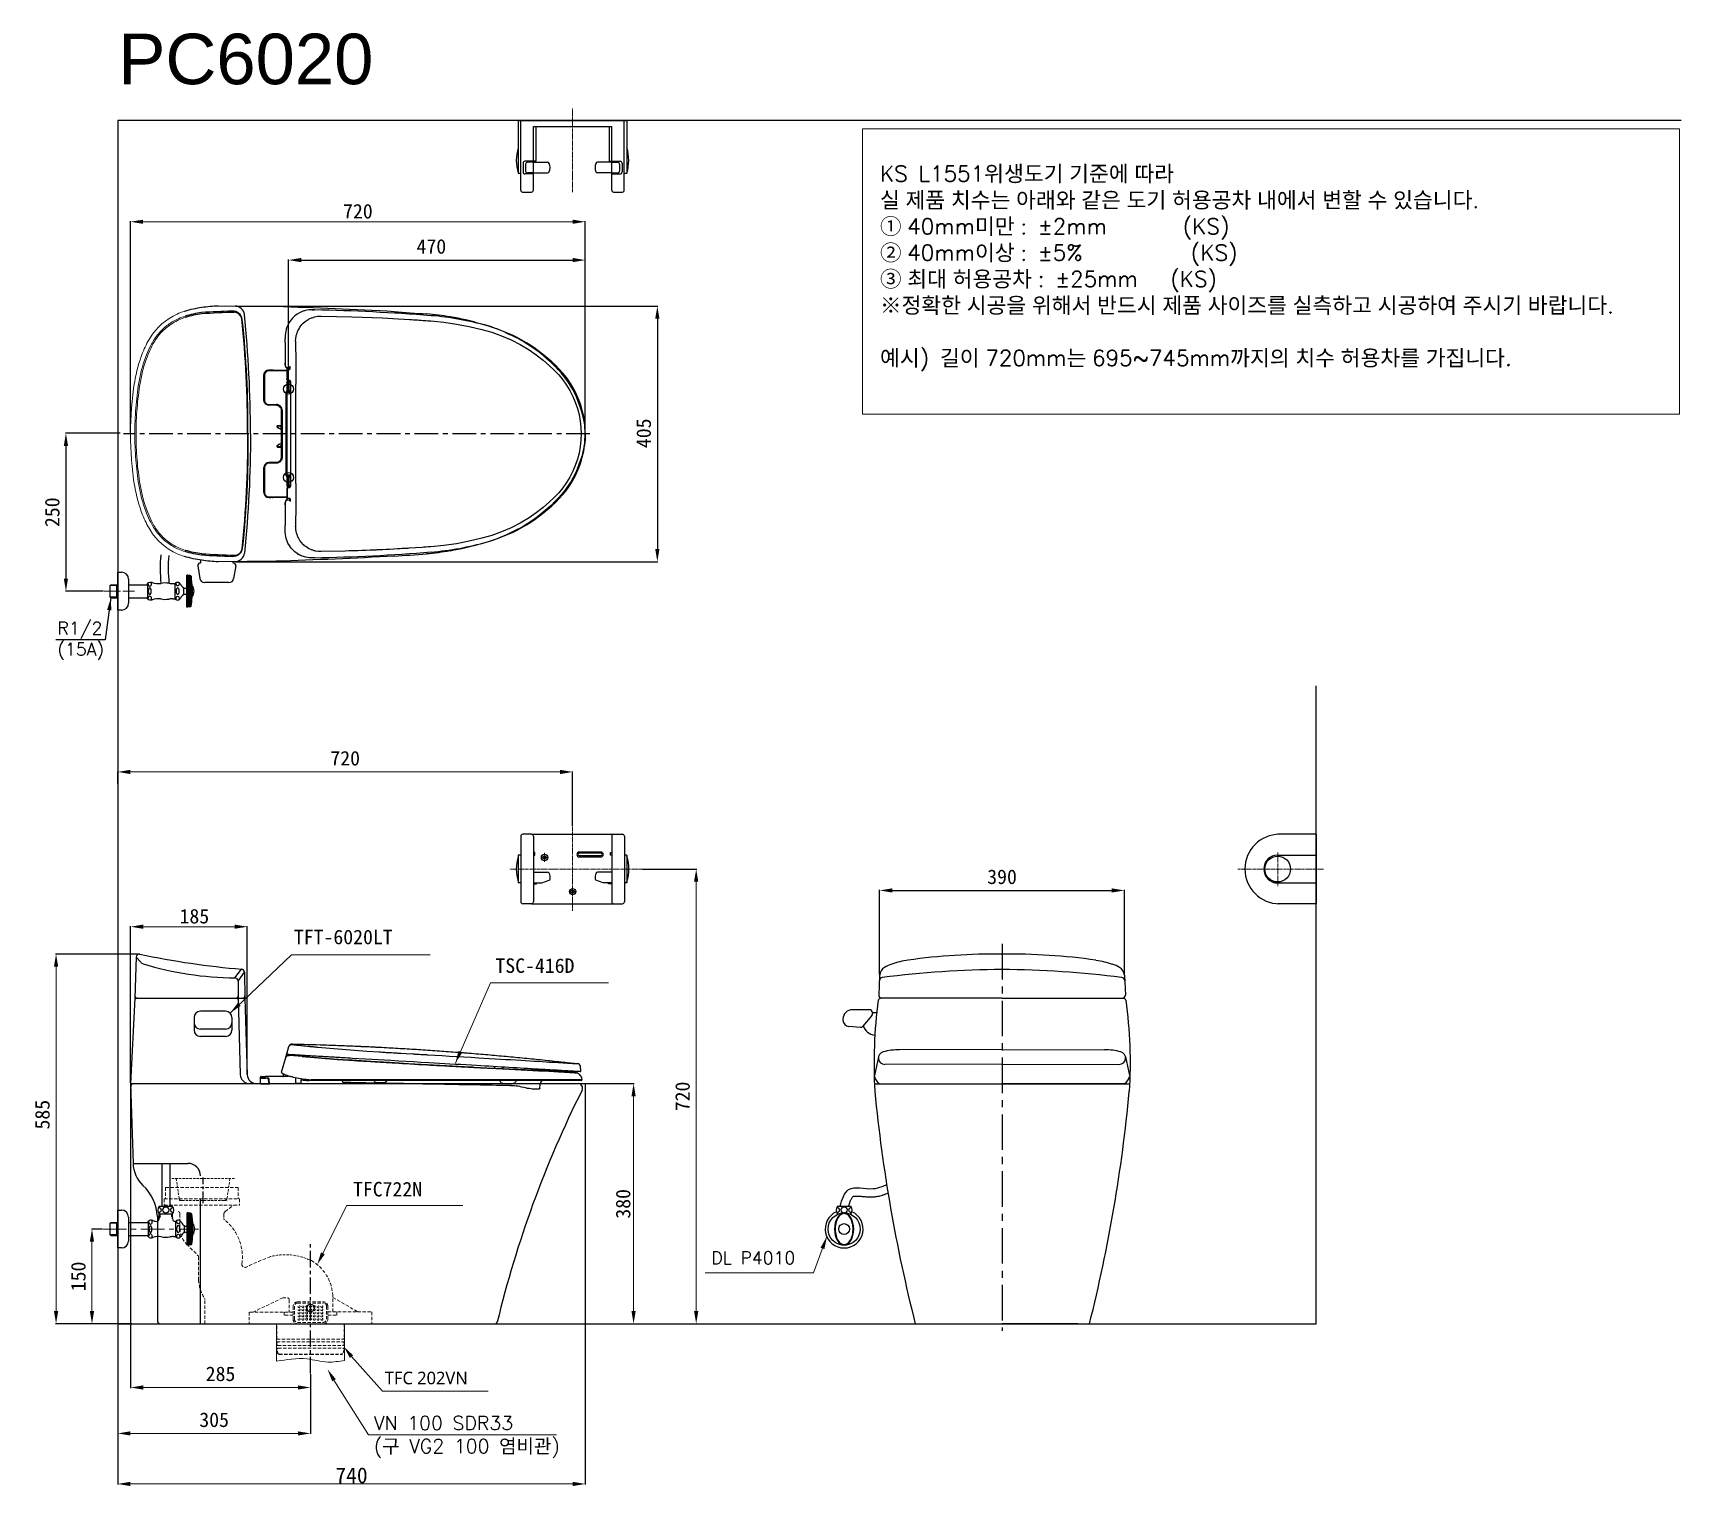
# Model space of a CAD drawing. Extents: x 4792 to 7401, y -361 to 1940.
import ezdxf
from ezdxf.lldxf.tags import DXFTag

# ---------------------------------------------------------------- set-up
doc = ezdxf.new("R2010")
doc.units = 0
doc.header["$LTSCALE"] = 3
doc.header["$MEASUREMENT"] = 0
doc.linetypes.add('CENTER', pattern=[2, 1.25, -0.25, 0.25, -0.25])
doc.linetypes.add('HIDDEN', pattern=[0.375, 0.25, -0.125])
doc.layers.get('0').update_dxf_attribs({"linetype": 'CONTINUOUS'})
doc.layers.get('DEFPOINTS').update_dxf_attribs({"linetype": 'CONTINUOUS'})
for name, color, linetype, lineweight in [('1', 1, 'CENTER', 5), ('2', 2, 'HIDDEN', 9), ('3', 3, 'CONTINUOUS', 15)]:
    doc.layers.add(name, color=color, linetype=linetype, lineweight=lineweight)
for name, color, linetype in [('4', 4, 'CONTINUOUS'), ('6', 6, 'CONTINUOUS'), ('CENTER', 2, 'CENTER'), ('FAUCET', 4, 'CONTINUOUS')]:
    doc.layers.add(name, color=color, linetype=linetype)
doc.styles.add('GHS', font='romans', dxfattribs={"bigfont": 'ghs'})
doc.styles.add('ROMANS', font='romans', dxfattribs={"height": 10.144927})
tags = doc.linetypes.add('DASHED', pattern=[0.75, 0.5, -0.25]).pattern_tags.tags
tags[6:7] = [DXFTag(74, 4), DXFTag(75, 0), DXFTag(340, '0'), DXFTag(46, 1.0), DXFTag(50, 0.0), DXFTag(44, 0.0), DXFTag(45, 0.0)]
tags[4:5] = [DXFTag(74, 4), DXFTag(75, 0), DXFTag(340, '0'), DXFTag(46, 1.0), DXFTag(50, 0.0), DXFTag(44, 0.0), DXFTag(45, 0.0)]
doc.dimstyles.get("Standard").update_dxf_attribs({"dimtxt": 0.18, "dimasz": 0.18, "dimexe": 0.18, "dimexo": 0.0625, "dimgap": 0.09, "dimtad": 0, "dimtih": 1, "dimtoh": 1, "dimdec": 4, "dimzin": 0, "dimdsep": 46, "dimtxsty": 'Standard', "dimcen": 0.09, "dimadec": 0, "dimazin": 0, "dimtfac": 1, "dimtdec": 4, "dimtofl": 0, "dimtmove": 0, "dimatfit": 3, "dimfxl": 0, "dimtolj": 1, "dimtzin": 0, "dimarcsym": 0})
doc.dimstyles.new('Standard$0', dxfattribs={"dimtxt": 0.18, "dimasz": 0.18, "dimexe": 0.18, "dimexo": 0.0625, "dimgap": 0.09, "dimtad": 0, "dimtih": 1, "dimtoh": 1, "dimdec": 4, "dimzin": 0, "dimdsep": 46, "dimtxsty": 'Standard', "dimcen": 0.09, "dimadec": 0, "dimazin": 0, "dimtfac": 1, "dimtdec": 4, "dimtofl": 0, "dimtmove": 0, "dimatfit": 3, "dimfxl": 0, "dimtolj": 1, "dimtzin": 0, "dimarcsym": 0})

msp = doc.modelspace()

# ---------------------------------------------------------------- texts
at = {"insert": (4927, 1939.1), "char_height": 80, "width": 460, "attachment_point": 1, "style": 'GHS'}
msp.add_mtext('{\\fArial|b0|i0|c0|p34;PC6020}', dxfattribs=at)
at = {"color": 2, "linetype": 'Continuous', "lineweight": 5, "insert": (5865.8, 10.8), "char_height": 20, "attachment_point": 1, "style": 'GHS'}
msp.add_mtext_dynamic_manual_height_columns('DL P4010', width=159.097, gutter_width=20, heights=[0], dxfattribs=at)
at = {"layer": '2', "attachment_point": 4}
for s, insert, char_height, style in [('KS L1551{\\fGulim|b0|i0|c129|p50;위생도기 기준에 따라 \\P실 제품 치수는 아래와 같은 도기 허용공차 내에서 변할 수 있습니다}. \\P{\\fGulim|b0|i0|c129|p50;① }40mm{\\fGulim|b0|i0|c129|p50;미만 }: ±2mm       (KS) \\P{\\fGulim|b0|i0|c129|p50;② }40mm{\\fGulim|b0|i0|c129|p50;이상 }: ±5%          (KS)\\P{\\fGulim|b0|i0|c129|p50;③ 최대 허용공차 }: ±25mm   (KS)\\P{\\fGulim|b0|i0|c0|p50;※\\fGulim|b0|i0|c129|p50;정확한 시공을 위해서 반드시 제품 사이즈를 실측하고 시공하여 주시기 바랍니다}.\\P\\P{\\fGulim|b0|i0|c129|p50;예시}) {\\fGulim|b0|i0|c129|p50;길이 }720mm{\\fGulim|b0|i0|c129|p50;는 }695~745mm{\\fGulim|b0|i0|c129|p50;까지의 치수 허용차를 가집니다}.', (6132.9, 1567.4), 25, 'ROMANS'), ('R1/2\\P(15A)', (4830.6, 977.8), 20, 'ROMANS'), ('{\\Ftxt|c129;TSC-416D}', (5524, 463.3), 23, 'ROMANS'), ('{\\fNanumGothic|b0|i0|c129|p50;TFC 202VN}', (5348.9, -189.6), 20, 'GHS'), ('VN 100 SDR33\\P(구 VG2 100 염비관)', (5331.5, -282.7), 22, 'ROMANS')]:
    msp.add_mtext(s, dxfattribs=dict(at, insert=insert, char_height=char_height, style=style))
at = {"layer": '2', "linetype": 'Continuous', "lineweight": 5, "char_height": 23, "attachment_point": 4, "style": 'ROMANS'}
for s, insert in [('{\\Ftxt|c129;T\\Ftxt|c0;F\\Ftxt|c129;T-6020LT}', (5204.9, 508.7)), ('{\\Ftxt|c129;TFC722N}', (5298.5, 109.4))]:
    msp.add_mtext(s, dxfattribs=dict(at, insert=insert))

# ---------------------------------------------------------------- blocks, each defined once
blk = doc.blocks.new('*D29')
at = {"color": 3, "linetype": 'Continuous', "lineweight": -2}
for p, q in [((4901.6, 46.4), (4884.5, 46.4)), ((4925.2, -103.6), (4884.5, -103.6))]:
    blk.add_line(p, q, dxfattribs=at)
at = {"color": 3, "linetype": 'Continuous', "lineweight": 0}
blk.add_line((4885.3, 26.4), (4885.3, -83.6), dxfattribs=at)
at = {"color": 3, "linetype": 'Continuous'}
for points in [[(4881.9, 26.4), (4888.6, 26.4), (4885.3, 46.4)], [(4881.9, -83.6), (4888.6, -83.6), (4885.3, -103.6)]]:
    blk.add_solid(points, dxfattribs=at)
at = {"layer": 'DEFPOINTS', "color": 0, "linetype": 'Continuous'}
for p in [(4902.6, 46.4), (4885.3, -103.6), (4926.2, -103.6)]:
    blk.add_point(p, dxfattribs=at)
at = {"color": 2, "linetype": 'Continuous', "lineweight": 5, "insert": (4863.8, -28.6), "char_height": 23, "attachment_point": 5, "rotation": 90}
blk.add_mtext('\\A1;150', dxfattribs=at)
blk = doc.blocks.new('*D30')
at = {"color": 3, "linetype": 'Continuous', "lineweight": -2}
for p, q in [((4946.5, 275.7), (4946.5, -205.3)), ((5231.2, -183.3), (5231.2, -205.3))]:
    blk.add_line(p, q, dxfattribs=at)
at = {"color": 3, "linetype": 'Continuous', "lineweight": 0}
blk.add_line((4966.5, -204.5), (5211.2, -204.5), dxfattribs=at)
at = {"color": 3, "linetype": 'Continuous'}
for points in [[(4966.5, -201.1), (4966.5, -207.8), (4946.5, -204.5)], [(5211.2, -201.1), (5211.2, -207.8), (5231.2, -204.5)]]:
    blk.add_solid(points, dxfattribs=at)
at = {"layer": 'DEFPOINTS', "color": 0, "linetype": 'Continuous'}
for p in [(4946.5, 276.7), (5231.2, -182.3), (5231.2, -204.5)]:
    blk.add_point(p, dxfattribs=at)
at = {"color": 2, "linetype": 'Continuous', "lineweight": 5, "insert": (5088.8, -183), "char_height": 23, "attachment_point": 5}
blk.add_mtext('\\A1;285', dxfattribs=at)
blk = doc.blocks.new('*D31')
at = {"color": 3, "linetype": 'Continuous', "lineweight": -2}
for p, q in [((4926.1, -104.6), (4926.1, -278)), ((5231.2, -183.3), (5231.2, -278))]:
    blk.add_line(p, q, dxfattribs=at)
at = {"color": 3, "linetype": 'Continuous', "lineweight": 0}
blk.add_line((4946.1, -277.2), (5211.2, -277.2), dxfattribs=at)
at = {"color": 3, "linetype": 'Continuous'}
for points in [[(4946.1, -273.9), (4946.1, -280.5), (4926.1, -277.2)], [(5211.2, -273.9), (5211.2, -280.5), (5231.2, -277.2)]]:
    blk.add_solid(points, dxfattribs=at)
at = {"layer": 'DEFPOINTS', "color": 0, "linetype": 'Continuous'}
for p in [(4926.1, -103.6), (5231.2, -182.3), (5231.2, -277.2)]:
    blk.add_point(p, dxfattribs=at)
at = {"color": 2, "linetype": 'Continuous', "lineweight": 5, "insert": (5078.7, -255.7), "char_height": 23, "attachment_point": 5}
blk.add_mtext('\\A1;305', dxfattribs=at)
blk = doc.blocks.new('*D32')
at = {"color": 3, "linetype": 'Continuous', "lineweight": -2}
for p, q in [((4926.2, 751.4), (4926.2, 771)), ((5646.2, 684.1), (5646.2, 771))]:
    blk.add_line(p, q, dxfattribs=at)
at = {"color": 3, "linetype": 'Continuous', "lineweight": 0}
blk.add_line((4946.2, 770.2), (5626.2, 770.2), dxfattribs=at)
at = {"color": 3, "linetype": 'Continuous'}
for points in [[(4946.2, 773.5), (4946.2, 766.8), (4926.2, 770.2)], [(5626.2, 773.5), (5626.2, 766.8), (5646.2, 770.2)]]:
    blk.add_solid(points, dxfattribs=at)
at = {"layer": 'DEFPOINTS', "color": 0, "linetype": 'Continuous'}
for p in [(5646.2, 770.2), (4926.2, 750.4), (5646.2, 683.1)]:
    blk.add_point(p, dxfattribs=at)
at = {"color": 2, "linetype": 'Continuous', "lineweight": 5, "insert": (5286.2, 791.7), "char_height": 23, "attachment_point": 5}
blk.add_mtext('\\A1;720', dxfattribs=at)
blk = doc.blocks.new('*D33')
at = {"color": 3, "linetype": 'Continuous', "lineweight": -2}
for p, q in [((5757.1, 616.4), (5842.7, 616.4)), ((5761.8, -103.6), (5842.7, -103.6))]:
    blk.add_line(p, q, dxfattribs=at)
at = {"color": 3, "linetype": 'Continuous', "lineweight": 0}
blk.add_line((5841.9, 596.4), (5841.9, -83.6), dxfattribs=at)
at = {"color": 3, "linetype": 'Continuous'}
for points in [[(5838.5, 596.4), (5845.2, 596.4), (5841.9, 616.4)], [(5838.5, -83.6), (5845.2, -83.6), (5841.9, -103.6)]]:
    blk.add_solid(points, dxfattribs=at)
at = {"layer": 'DEFPOINTS', "color": 0, "linetype": 'Continuous'}
for p in [(5756.1, 616.4), (5760.8, -103.6), (5841.9, -103.6)]:
    blk.add_point(p, dxfattribs=at)
at = {"color": 2, "linetype": 'Continuous', "lineweight": 5, "insert": (5820.4, 256.4), "char_height": 23, "attachment_point": 5, "rotation": 90}
blk.add_mtext('\\A1;720', dxfattribs=at)
blk = doc.blocks.new('*D34')
at = {"color": 0, "linetype": 'Continuous', "lineweight": -2}
for p, q in [((5196.6, 1376.3), (5196.6, 1581.4)), ((5216.6, 1580.6), (5646.3, 1580.6)), ((5666.3, 1306.4), (5666.3, 1581.4))]:
    blk.add_line(p, q, dxfattribs=at)
at = {"color": 0, "linetype": 'Continuous'}
for points in [[(5216.6, 1584), (5216.6, 1577.3), (5196.6, 1580.6)], [(5646.3, 1584), (5646.3, 1577.3), (5666.3, 1580.6)]]:
    blk.add_solid(points, dxfattribs=at)
at = {"layer": 'DEFPOINTS', "color": 0, "linetype": 'Continuous'}
for p in [(5666.3, 1580.6), (5196.6, 1375.3), (5666.3, 1305.4)]:
    blk.add_point(p, dxfattribs=at)
at = {"color": 2, "linetype": 'Continuous', "lineweight": 0, "insert": (5422.6, 1602.1), "char_height": 23, "attachment_point": 5}
blk.add_mtext('\\A1;470', dxfattribs=at)
blk = doc.blocks.new('*D35')
at = {"color": 0, "linetype": 'Continuous', "lineweight": -2}
for p, q in [((4930, 1306.4), (4843.2, 1306.4)), ((4844, 1286.4), (4844, 1076.4)), ((4903.1, 1056.4), (4843.2, 1056.4))]:
    blk.add_line(p, q, dxfattribs=at)
at = {"color": 0, "linetype": 'Continuous'}
for points in [[(4840.7, 1286.4), (4847.4, 1286.4), (4844, 1306.4)], [(4840.7, 1076.4), (4847.4, 1076.4), (4844, 1056.4)]]:
    blk.add_solid(points, dxfattribs=at)
at = {"layer": 'DEFPOINTS', "color": 0, "linetype": 'Continuous'}
for p in [(4931, 1306.4), (4844, 1056.4), (4904.1, 1056.4)]:
    blk.add_point(p, dxfattribs=at)
at = {"color": 2, "linetype": 'Continuous', "lineweight": 0, "insert": (4822.5, 1181.4), "char_height": 23, "attachment_point": 5, "rotation": 90}
blk.add_mtext('\\A1;250', dxfattribs=at)
blk = doc.blocks.new('*D36')
at = {"color": 0, "linetype": 'Continuous', "lineweight": -2}
for p, q in [((5112.8, 1507.7), (5781.2, 1507.7)), ((5780.4, 1487.7), (5780.4, 1123.1)), ((5112.8, 1103.1), (5781.2, 1103.1))]:
    blk.add_line(p, q, dxfattribs=at)
at = {"color": 0, "linetype": 'Continuous'}
for points in [[(5777, 1487.7), (5783.7, 1487.7), (5780.4, 1507.7)], [(5777, 1123.1), (5783.7, 1123.1), (5780.4, 1103.1)]]:
    blk.add_solid(points, dxfattribs=at)
at = {"layer": 'DEFPOINTS', "color": 0, "linetype": 'Continuous'}
for p in [(5111.8, 1507.7), (5111.8, 1103.1), (5780.4, 1103.1)]:
    blk.add_point(p, dxfattribs=at)
at = {"color": 2, "linetype": 'Continuous', "lineweight": 0, "insert": (5758.9, 1306.4), "char_height": 23, "attachment_point": 5, "rotation": 90}
blk.add_mtext('\\A1;405', dxfattribs=at)
blk = doc.blocks.new('*D24')
at = {"color": 3, "lineweight": -2}
for p, q in [((4959.1, 481.8), (4827.6, 481.8)), ((4948.2, -103.6), (4827.6, -103.6))]:
    blk.add_line(p, q, dxfattribs=at)
at = {"color": 3, "linetype": 'Continuous', "lineweight": 0}
blk.add_line((4828.4, 461.8), (4828.4, -83.6), dxfattribs=at)
at = {"color": 3}
for points in [[(4825.1, 461.8), (4831.8, 461.8), (4828.4, 481.8)], [(4825.1, -83.6), (4831.8, -83.6), (4828.4, -103.6)]]:
    blk.add_solid(points, dxfattribs=at)
at = {"layer": 'DEFPOINTS', "color": 0}
for p in [(4960.1, 481.8), (4828.4, -103.6), (4949.2, -103.6)]:
    blk.add_point(p, dxfattribs=at)
at = {"color": 2, "insert": (4806.9, 227.5), "char_height": 23, "attachment_point": 5, "rotation": 90}
blk.add_mtext('\\A1;585', dxfattribs=at)
blk = doc.blocks.new('*D25')
at = {"color": 0, "linetype": 'Continuous', "lineweight": -2}
for p, q in [((6132.3, 449.5), (6132.3, 583.3)), ((6152.3, 582.5), (6499.8, 582.5)), ((6519.8, 449.5), (6519.8, 583.3))]:
    blk.add_line(p, q, dxfattribs=at)
at = {"color": 0, "linetype": 'Continuous'}
for points in [[(6152.3, 585.9), (6152.3, 579.2), (6132.3, 582.5)], [(6499.8, 585.9), (6499.8, 579.2), (6519.8, 582.5)]]:
    blk.add_solid(points, dxfattribs=at)
at = {"layer": 'DEFPOINTS', "color": 0, "linetype": 'Continuous'}
for p in [(6519.8, 582.5), (6132.3, 448.5), (6519.8, 448.5)]:
    blk.add_point(p, dxfattribs=at)
at = {"color": 2, "linetype": 'Continuous', "lineweight": 0, "insert": (6326.1, 604), "char_height": 23, "attachment_point": 5}
blk.add_mtext('\\A1;390', dxfattribs=at)
blk = doc.blocks.new('*D26')
at = {"color": 3, "lineweight": -2}
for p, q in [((5656.1, 276.7), (5743.6, 276.7)), ((5661.6, -103.6), (5743.6, -103.6))]:
    blk.add_line(p, q, dxfattribs=at)
at = {"color": 3, "linetype": 'Continuous', "lineweight": 0}
blk.add_line((5742.8, 256.7), (5742.8, -83.6), dxfattribs=at)
at = {"color": 3}
for points in [[(5739.4, 256.7), (5746.1, 256.7), (5742.8, 276.7)], [(5739.4, -83.6), (5746.1, -83.6), (5742.8, -103.6)]]:
    blk.add_solid(points, dxfattribs=at)
at = {"layer": 'DEFPOINTS', "color": 0}
for p in [(5655.1, 276.7), (5660.6, -103.6), (5742.8, -103.6)]:
    blk.add_point(p, dxfattribs=at)
at = {"color": 2, "insert": (5726.3, 86.3), "char_height": 23, "attachment_point": 5, "rotation": 90}
blk.add_mtext('\\A1;380', dxfattribs=at)
blk = doc.blocks.new('*D27')
at = {"color": 3, "lineweight": -2}
for p, q in [((4946.3, 1307.4), (4946.3, 1642.1)), ((5666.3, 1306.4), (5666.3, 1642.1))]:
    blk.add_line(p, q, dxfattribs=at)
at = {"color": 3, "linetype": 'Continuous', "lineweight": 0}
blk.add_line((4966.3, 1641.3), (5646.3, 1641.3), dxfattribs=at)
at = {"color": 3}
for points in [[(4966.3, 1644.6), (4966.3, 1638), (4946.3, 1641.3)], [(5646.3, 1644.6), (5646.3, 1638), (5666.3, 1641.3)]]:
    blk.add_solid(points, dxfattribs=at)
at = {"layer": 'DEFPOINTS', "color": 0}
for p in [(5666.3, 1641.3), (4946.3, 1306.4), (5666.3, 1305.4)]:
    blk.add_point(p, dxfattribs=at)
at = {"color": 2, "insert": (5306.3, 1657.8), "char_height": 23, "attachment_point": 5}
blk.add_mtext('\\A1;720', dxfattribs=at)
blk = doc.blocks.new('*D28')
at = {"color": 3, "lineweight": -2}
for p, q in [((4946.5, 277.7), (4946.5, 525.9)), ((5131.1, 291), (5131.1, 525.9))]:
    blk.add_line(p, q, dxfattribs=at)
at = {"color": 3, "linetype": 'Continuous', "lineweight": 0}
blk.add_line((4966.5, 525.1), (5111.1, 525.1), dxfattribs=at)
at = {"color": 3}
for points in [[(4966.5, 528.5), (4966.5, 521.8), (4946.5, 525.1)], [(5111.1, 528.5), (5111.1, 521.8), (5131.1, 525.1)]]:
    blk.add_solid(points, dxfattribs=at)
at = {"layer": 'DEFPOINTS', "color": 0}
for p in [(5131.1, 525.1), (5131.1, 290), (4946.5, 276.7)]:
    blk.add_point(p, dxfattribs=at)
at = {"color": 2, "insert": (5047.4, 541.6), "char_height": 23, "attachment_point": 5}
blk.add_mtext('\\A1;185', dxfattribs=at)
blk = doc.blocks.new('*D23')
at = {"color": 3, "lineweight": -2}
for p, q in [((5666.3, 276.4), (5666.3, -358)), ((4926.1, -105.6), (4926.1, -358))]:
    blk.add_line(p, q, dxfattribs=at)
at = {"color": 3, "linetype": 'Continuous', "lineweight": 0}
blk.add_line((4946.1, -357.2), (5646.3, -357.2), dxfattribs=at)
at = {"color": 3}
for points in [[(4946.1, -353.8), (4946.1, -360.5), (4926.1, -357.2)], [(5646.3, -353.8), (5646.3, -360.5), (5666.3, -357.2)]]:
    blk.add_solid(points, dxfattribs=at)
at = {"layer": 'DEFPOINTS', "color": 0}
for p in [(5666.3, 277.4), (4926.1, -104.6), (5666.3, -357.2)]:
    blk.add_point(p, dxfattribs=at)
at = {"color": 2, "insert": (5296.2, -343.7), "char_height": 25, "attachment_point": 5}
blk.add_mtext('\\A1;740', dxfattribs=at)
blk = doc.blocks.new('A$C19b091ad')
at = {"color": 2}
for p, q in [((80.2, 392.7), (80.2, 392.7)), ((264.6, 383.4), (264.6, 383.4)), ((353.8, 367.4), (353.8, 367.4)), ((33.5, 341), (33.5, 308.9)), ((0, 249.9), (0, 289.2)), ((0, 289.2), (0, 289.2)), ((1, 289.2), (1, 249.9)), ((13.6, 297.4), (8, 297.4)), ((8, 297.2), (36.4, 297.2)), ((8, 297.2), (11.1, 297.2)), ((8, 297.2), (8, 297.2)), ((36.4, 296.2), (8, 296.2)), ((13.5, 297.4), (13, 297.3)), ((13.5, 297.4), (13.6, 297.4)), ((14.4, 297.4), (13.6, 297.3)), ((14.4, 297.4), (36.5, 297.4)), ((36.4, 296.9), (36.4, 282.8)), ((36.9, 298.2), (40.1, 298.4)), ((36.9, 298.2), (36.9, 281.5)), ((38.1, 299), (38.5, 299)), ((38.2, 299), (38.6, 299)), ((468.1, 298.3), (468, 298.3)), ((35.3, 130.6), (35.3, 262.1)), ((36.3, 262.1), (36.3, 130.6)), ((36.5, 278.5), (36.5, 265.4)), ((36.5, 130.9), (36.5, 261.9)), ((36.9, 281.5), (41.2, 281.3)), ((37.1, 278.4), (37.1, 265.4)), ((37.1, 278.4), (40.1, 278.2)), ((40.1, 265.2), (37.1, 265.4)), ((42.6, 263.1), (37.3, 263.1)), ((37.5, 262.9), (37.3, 263.1)), ((38.4, 263.9), (41.4, 263.7)), ((42, 280.2), (39, 280.4)), ((40.1, 265.2), (40.1, 278.2)), ((42.6, 116.5), (42.6, 276.3)), ((0, 249.9), (0, 249.9)), ((8, 242.9), (19.7, 242.9)), ((19.7, 241.9), (8, 241.9)), ((19.7, 241.9), (8, 241.9)), ((8, 241.9), (8, 241.9)), ((19.7, 241.9), (19.7, 242.9)), ((19.7, 241.9), (19.7, 241.9)), ((21, 208.8), (21, 208.7)), ((21.5, 209.3), (25.7, 209.3)), ((21.5, 209.3), (21.5, 209.2)), ((21.5, 209.2), (26.3, 209.2)), ((26.3, 209), (21.5, 209)), ((26.5, 209.3), (26.3, 209.2)), ((26.3, 209), (26.3, 209.2)), ((26.8, 208.7), (27, 208.8)), ((27, 207.7), (27, 208.8)), ((27.7, 212.5), (27.7, 234.1)), ((27.7, 234.1), (27.7, 234.1)), ((27.7, 212.5), (27.7, 233.9)), ((27.7, 233.9), (27.7, 233.9)), ((27.7, 207.4), (27.7, 212.5)), ((27.7, 212), (27.7, 211.9)), ((27.7, 207.1), (27.7, 211.9)), ((28.7, 233.9), (28.7, 158.9)), ((21, 207.7), (21, 208.7)), ((21.2, 208.7), (21.2, 207.7)), ((21.3, 207.5), (21.2, 207.4)), ((26.6, 207.5), (26.6, 208.7)), ((26.8, 208.7), (26.8, 207.5)), ((27.2, 204.3), (27.2, 204.3)), ((27.7, 206.4), (27.7, 206.7)), ((27.7, 206.2), (27.7, 201.4)), ((27.7, 203.6), (27.7, 204.3)), ((27.7, 203.6), (27.7, 203.4)), ((27.7, 189.9), (27.7, 202.9)), ((27.7, 201.4), (27.7, 196.4)), ((27.7, 191.4), (27.7, 186.6)), ((27.7, 189.4), (27.7, 189.2)), ((27.7, 180.9), (27.7, 189.2)), ((27.7, 186.1), (27.7, 186.4)), ((27.7, 185.4), (27.7, 180.3)), ((21, 176.1), (21, 177)), ((21, 176.1), (21, 176)), ((21.2, 177.4), (21.3, 177.3)), ((21.2, 177), (21.2, 176.1)), ((21.5, 175.8), (26.3, 175.8)), ((26.3, 175.6), (21.5, 175.6)), ((21.5, 175.6), (21.5, 175.5)), ((21.5, 175.5), (25.7, 175.5)), ((26.3, 175.6), (26.3, 175.8)), ((26.3, 175.6), (26.5, 175.5)), ((26.6, 176.1), (26.6, 177.3)), ((26.8, 177.3), (26.8, 176.1)), ((27, 176), (26.8, 176.1)), ((27, 176), (27, 177.1)), ((27.2, 180.5), (27.2, 180.5)), ((27.7, 180.9), (27.7, 180.8)), ((27.7, 180.3), (27.7, 158.9)), ((27.7, 158.7), (27.7, 177.8)), ((27.7, 158.9), (27.7, 158.9)), ((27.7, 158.7), (27.7, 158.7)), ((0, 103.6), (0, 142.9)), ((0, 142.9), (0, 142.9)), ((0, 142.9), (0, 142.9)), ((1, 142.9), (1, 103.6)), ((8, 150.9), (19.7, 150.9)), ((19.7, 150.9), (8, 150.9)), ((8, 150.9), (8, 150.9)), ((19.7, 149.9), (8, 149.9)), ((19.7, 149.9), (19.7, 150.9)), ((19.7, 150.9), (19.7, 150.9)), ((36.4, 110), (36.4, 95.9)), ((36.5, 127.4), (36.5, 114.2)), ((36.9, 111.3), (41.2, 111.5)), ((36.9, 111.3), (36.9, 94.6)), ((37.1, 127.4), (40.1, 127.6)), ((37.1, 127.4), (37.1, 114.4)), ((40.1, 114.6), (37.1, 114.4)), ((37.3, 129.6), (37.5, 129.9)), ((37.3, 129.6), (42.6, 129.6)), ((41.4, 129.1), (38.4, 128.9)), ((39, 112.4), (42, 112.6)), ((40.1, 114.6), (40.1, 127.6)), ((0, 103.6), (0, 103.6)), ((0, 103.6), (0, 103.6)), ((8, 96.6), (36.4, 96.6)), ((36.4, 95.6), (8, 95.6)), ((8, 95.6), (11.1, 95.6)), ((8, 95.6), (8, 95.6)), ((13.6, 95.4), (8, 95.4)), ((13, 95.5), (13.5, 95.4)), ((13.6, 95.4), (13.5, 95.4)), ((14.4, 95.4), (13.6, 95.5)), ((36.5, 95.4), (14.4, 95.4)), ((33.5, 83.8), (33.5, 51.8)), ((36.9, 94.6), (40.1, 94.4)), ((38.5, 93.8), (38.1, 93.8)), ((38.6, 93.8), (38.2, 93.8)), ((468.1, 94.4), (468, 94.4)), ((80.2, 0.1), (80.2, 0.1)), ((353.8, 25.4), (353.8, 25.4))]:
    blk.add_line(p, q, dxfattribs=at)
for points in [[(76.5, 392.8), (71.3, 392.6), (66, 391.7), (60.6, 390), (56.5, 388.2), (52.6, 385.8), (52.5, 385.8)], [(76.5, 392.8), (80.2, 392.7)], [(80.2, 392.7), (76.5, 392.8)], [(76.5, 392.8), (76.5, 392.8), (76.5, 392.8)], [(52.5, 385.8), (50.7, 384.5), (48.8, 383), (47, 381.3), (45.2, 379.6), (42.5, 376.3), (40, 372.7), (39.4, 371.7), (38.9, 370.8), (38.3, 369.7), (37.8, 368.7), (37.4, 367.6), (36.9, 366.5), (36.5, 365.4), (36, 364.3), (35.8, 363.5), (35.4, 362.4), (35, 360.9), (34.6, 359), (34, 355.9), (33.6, 352.1), (33.5, 347.6)], [(50.2, 343.2), (50.4, 347.1), (51, 351), (51.3, 352.1), (51.5, 353.2), (51.9, 354.3), (52.2, 355.3), (52.6, 356.4), (53, 357.5), (53.4, 358.5), (53.8, 359.4), (54.5, 360.9), (55.6, 362.9), (57.1, 365.4), (58.7, 367.6), (60.1, 369.3), (61.3, 370.6), (62.2, 371.5), (65.1, 374.1), (68.3, 376.4), (69.4, 377), (70.5, 377.7), (71.7, 378.3), (72.9, 378.9), (74.1, 379.4), (75.3, 379.9), (76.2, 380.3), (77.8, 380.8), (80, 381.5), (82.8, 382.1), (85.5, 382.5), (87.7, 382.7), (89.4, 382.8), (90.6, 382.8)], [(90.6, 382.8), (139.2, 381.8), (187.8, 379.9), (196.4, 379.4), (204.2, 379), (212.6, 378.6), (222.1, 378), (230.6, 377.5), (233.8, 377.3), (236.9, 377.1), (240, 376.9), (243, 376.7), (245.6, 376.5), (248.7, 376.3), (252.1, 376.1), (256.2, 375.8), (259.6, 375.5), (262.3, 375.3), (264.2, 375.2)], [(264.2, 375.2), (284.6, 373.2), (304.9, 370.3), (325.1, 366.5), (345.1, 361.8), (360.8, 357.2), (376.3, 351.7), (391.3, 345.2), (405.9, 337.7), (419.9, 329.2), (431.1, 321.5), (441.9, 313.1), (452.2, 304.1), (459.6, 297.1), (466.7, 289.7), (473.2, 281.8), (479.1, 273.5), (484.4, 264.8), (489, 255.7), (493, 246.3), (496.3, 236.6), (498.9, 226.8), (500.7, 216.7), (501.8, 206.6), (502.2, 196.4)], [(33.6, 341), (33.5, 347.6)], [(33.5, 341), (33.5, 341), (33.6, 341)], [(33.6, 341), (33.6, 309)], [(50.2, 343.2), (50.3, 309), (50.3, 274.8)], [(0, 289.2), (0, 289.2), (0, 289.2), (0, 289.2), (0.2, 291), (0.6, 292.3), (1.1, 293.3), (1.7, 294.1), (2.3, 294.9), (3, 295.4), (3.6, 295.9), (5, 296.6), (8, 297.2)], [(0, 289.2), (0, 289.2)], [(1, 289.2), (0.6, 289.2), (0.3, 289.2), (0.1, 289.2), (0, 289.2)], [(8, 297.2), (8, 297.1), (8, 296.9), (8, 296.6), (8, 296.2)], [(33.5, 309.1), (33.6, 306.8), (33.9, 304.7), (34.4, 303), (35, 301.6), (35.6, 300.5), (36.3, 299.7), (37.2, 299.1), (38.1, 299)], [(33.5, 309), (33.5, 309), (33.5, 309)], [(33.5, 309), (33.6, 309)], [(36.3, 301), (35.8, 301.1), (35.3, 301.6), (34.9, 302.2), (34.5, 303.1), (34.1, 304.3), (33.8, 305.6), (33.6, 307.2), (33.6, 309)], [(40.2, 301.2), (36.3, 301)], [(38.2, 299), (37.4, 299.1), (36.8, 299.6), (36.4, 300.2), (36.3, 301)], [(38.2, 299), (41.1, 299.1)], [(38.5, 299), (38.7, 299)], [(40.1, 298.4), (40.4, 298.2), (40.7, 298.3), (41, 298.7), (41.3, 299.3), (41.5, 300.2), (41.7, 301.1), (41.8, 302.2), (41.8, 303.4)], [(40.2, 301.2), (41, 301.2), (41.6, 301.2)], [(41.8, 303.4), (41.8, 303.4), (41.8, 303.4)], [(37.3, 264.1), (36.5, 264), (35.9, 263.6), (35.4, 262.9), (35.3, 262.1)], [(36.3, 262.1), (36.2, 262.1), (36, 262.1), (35.7, 262.1), (35.3, 262.1)], [(36.3, 262.1), (36.4, 262.5), (36.6, 262.9), (36.9, 263.1), (37.3, 263.1)], [(36.3, 262.1), (36.5, 261.9)], [(39.9, 280.6), (39.5, 280.5), (38.8, 280.5), (38.4, 280.5), (38.1, 280.4), (37.9, 280.3), (37.5, 280.2), (37.1, 279.9), (36.8, 279.4), (36.6, 278.7), (36.5, 278.5)], [(36.5, 265.5), (36.5, 265.3), (36.7, 264.8), (36.9, 264.4), (37.2, 264.2), (37.4, 264.1), (37.6, 264), (37.7, 264), (37.9, 263.9), (38.1, 263.9), (38.4, 263.9)], [(36.5, 265.5), (37.1, 265.4)], [(36.5, 261.9), (36.6, 262.3), (36.8, 262.6), (37.2, 262.8), (37.5, 262.9)], [(42.6, 261.7), (41.6, 261.7), (40.6, 261.7), (39.3, 261.8), (38, 261.8), (37, 261.8), (36.5, 261.9)], [(37.1, 265.4), (37.2, 264.8), (37.5, 264.3), (38, 264), (38.5, 263.9)], [(37.3, 264.1), (37.3, 263.8), (37.3, 263.4), (37.3, 263.2), (37.3, 263.1)], [(39, 280.4), (38.6, 280.4), (38.6, 280.5), (39.1, 280.5), (40, 280.6)], [(42.5, 278.2), (41.7, 278.2), (40.7, 278.2), (40.1, 278.2)], [(40.1, 265.2), (40.6, 265.2), (41.5, 265.2), (42.5, 265.2), (42.6, 265.2)], [(41.5, 263.7), (41, 263.8), (40.5, 264.2), (40.2, 264.6), (40.1, 265.2)], [(41.5, 263.7), (41.9, 263.7), (42.5, 263.7), (42.6, 263.7)], [(50.3, 196.4), (50.3, 235.6), (50.3, 274.8)], [(8, 241.9), (5, 242.5), (3.6, 243.2), (3, 243.7), (2.3, 244.3), (1.9, 244.8), (1.4, 245.4), (1, 246.1), (0.6, 246.8), (0.2, 248.1), (0, 249.9)], [(0, 249.9), (0.1, 249.9), (0.3, 249.9), (0.6, 249.9), (1, 249.9)], [(8, 242.9), (8, 242.5), (8, 242.2), (8, 242), (8, 241.9)], [(19.7, 241.9), (22.8, 241.3), (25.3, 239.6), (27.1, 237), (27.7, 233.9)], [(21, 208.7), (21.1, 208.8), (21.1, 208.9), (21.2, 209), (21.2, 209.1), (21.4, 209.2), (21.5, 209.2)], [(21.5, 209.2), (21.5, 209.2), (21.5, 209.1), (21.5, 209.1), (21.5, 209)], [(26.3, 209.2), (26.4, 209.2), (26.5, 209.2), (26.6, 209.1), (26.6, 209), (26.7, 208.9), (26.8, 208.7)], [(26.5, 209.3), (26.7, 209.3), (26.9, 209.2), (27, 209), (27, 208.9), (27, 208.8), (27, 208.8)], [(27.7, 206.4), (27.7, 233.9)], [(28.7, 233.9), (28.3, 233.9), (28, 233.9), (27.8, 233.9), (27.7, 233.9)], [(21.2, 208.7), (21.2, 208.7), (21.1, 208.7), (21.1, 208.7), (21, 208.7)], [(21.2, 207.4), (21.1, 207.5), (21.1, 207.6), (21, 207.6), (21, 207.7)], [(21, 207.7), (21.1, 207.7), (21.1, 207.7), (21.2, 207.7), (21.2, 207.7)], [(21, 207.7), (21, 207.4)], [(21.2, 207.4), (21.2, 207)], [(25.7, 204.5), (25.8, 204.5), (26.3, 204.4), (26.7, 204.3), (27, 204.3), (27.2, 204.2), (27.2, 204.3)], [(26.8, 208.7), (26.7, 208.7), (26.7, 208.7), (26.6, 208.7), (26.6, 208.7)], [(26.6, 207.5), (26.6, 207.5), (26.7, 207.5), (26.7, 207.5), (26.8, 207.5)], [(27, 207.7), (26.8, 207.5)], [(27.2, 207), (27, 207.1), (26.9, 207.2), (26.8, 207.3), (26.8, 207.5)], [(27, 207.7), (27, 207.6), (27, 207.5), (27.1, 207.4), (27.2, 207.3), (27.2, 207.3)], [(27.2, 207), (27.2, 207), (27.2, 207), (27.2, 206.9), (27.1, 206.8)], [(27.2, 207), (27.2, 207), (27.2, 207.1), (27.3, 207.1), (27.3, 207.1), (27.3, 207.1), (27.3, 207.2), (27.4, 207.2)], [(27.2, 207.2), (27.3, 207.2), (27.3, 207.2), (27.3, 207.2), (27.4, 207.2)], [(27.2, 204.3), (27.3, 204.3), (27.4, 204.3), (27.7, 204.3)], [(27.7, 207.1), (27.4, 207.1), (27.4, 207.2)], [(27.7, 203.7), (27.7, 203.7), (27.7, 203.6), (27.7, 203.6)], [(27.7, 196.4), (27.7, 194.4), (27.7, 191.4)], [(27.7, 189.1), (27.7, 189.1), (27.7, 189.2), (27.7, 189.2)], [(27.7, 186.4), (27.7, 158.9)], [(50.3, 118), (50.3, 157.2), (50.3, 196.4)], [(502.2, 196.4), (501.8, 186.2), (500.7, 176.1), (498.9, 166), (496.3, 156.1), (493, 146.5), (489, 137.1), (484.4, 128), (479.1, 119.3), (473.2, 111), (466.7, 103.1), (459.6, 95.7), (452.2, 88.7), (441.9, 79.7), (431.1, 71.3), (419.9, 63.6), (405.9, 55.1), (391.3, 47.6), (376.3, 41), (360.8, 35.5), (345.1, 31), (325.1, 26.3), (304.9, 22.4), (284.6, 19.6), (264.2, 17.6)], [(27.7, 158.9), (27.5, 157.2), (27, 155.7), (25.4, 153.2), (22.9, 151.5), (21.3, 151.1), (19.7, 150.9)], [(21.2, 177.4), (21.1, 177.3), (21.1, 177.2), (21, 177.1), (21, 177)], [(21, 177.4), (21, 177)], [(21.2, 177), (21.2, 177), (21.1, 177), (21.1, 177), (21, 177)], [(21, 176.1), (21.1, 176), (21.1, 175.9), (21.2, 175.8), (21.2, 175.7), (21.4, 175.6), (21.5, 175.6)], [(21, 176.1), (21.1, 176.1), (21.1, 176.1), (21.2, 176.1), (21.2, 176.1)], [(21.2, 177.4), (21.2, 177.8)], [(21.5, 175.8), (21.5, 175.7), (21.5, 175.7), (21.5, 175.6), (21.5, 175.6)], [(25.7, 180.3), (25.8, 180.3), (26.3, 180.4), (26.7, 180.5), (27, 180.5), (27.2, 180.5), (27.2, 180.5)], [(26.3, 175.6), (26.4, 175.6), (26.5, 175.6), (26.6, 175.7), (26.6, 175.8), (26.7, 175.9), (26.8, 176.1)], [(26.5, 175.5), (26.7, 175.5), (26.9, 175.6), (27, 175.8), (27, 175.9), (27, 175.9), (27, 176)], [(26.6, 177.3), (26.6, 177.5), (26.7, 177.7), (26.9, 177.9), (27.1, 178)], [(26.8, 177.3), (26.7, 177.3), (26.7, 177.3), (26.6, 177.3), (26.6, 177.3)], [(26.6, 176.1), (26.6, 176.1), (26.7, 176.1), (26.8, 176.1), (26.8, 176.1)], [(26.8, 177.3), (26.8, 177.5), (26.9, 177.6), (27, 177.7), (27.2, 177.8)], [(26.8, 177.3), (27, 177.1)], [(27, 177.1), (27, 177.2), (27, 177.3), (27.1, 177.4), (27.2, 177.5), (27.2, 177.5)], [(27.1, 178), (27.2, 177.9), (27.2, 177.8), (27.2, 177.8), (27.2, 177.8)], [(27.2, 180.5), (27.3, 180.5), (27.4, 180.5), (27.7, 180.5)], [(27.4, 177.6), (27.3, 177.7), (27.3, 177.7), (27.2, 177.7), (27.2, 177.8), (27.2, 177.8), (27.2, 177.8)], [(27.2, 177.6), (27.3, 177.6), (27.3, 177.6), (27.3, 177.6), (27.4, 177.6)], [(27.7, 158.7), (27.4, 156.8), (27.2, 156)], [(27.7, 177.7), (27.4, 177.7), (27.4, 177.6)], [(27.7, 158.9), (27.8, 158.9), (28, 158.9), (28.3, 158.9), (28.7, 158.9)], [(8, 150.9), (5, 150.3), (3.6, 149.6), (2.3, 148.5), (0.8, 146.4), (0.2, 144.8), (0, 142.9)], [(0, 142.9), (0, 142.7)], [(1, 142.9), (0.6, 142.9), (0.3, 142.9), (0.1, 142.9), (0, 142.9)], [(8, 150.9), (8, 150.8), (8, 150.6), (8, 150.3), (8, 149.9)], [(27.2, 156), (26.8, 155.1), (26.7, 154.8)], [(35.3, 130.6), (35.7, 130.6), (36, 130.6), (36.2, 130.6), (36.3, 130.6)], [(37.3, 128.6), (36.5, 128.8), (35.9, 129.2), (35.4, 129.9), (35.3, 130.6)], [(36.5, 130.9), (36.3, 130.6)], [(37.3, 129.6), (36.9, 129.7), (36.6, 129.9), (36.4, 130.3), (36.3, 130.6)], [(42.6, 131.1), (41.6, 131.1), (39.7, 131), (38.1, 131), (37, 131), (36.5, 130.9)], [(37.5, 129.9), (37.2, 130), (36.8, 130.2), (36.6, 130.5), (36.5, 130.9)], [(38.4, 128.9), (38.1, 128.9), (37.9, 128.8), (37.7, 128.8), (37.5, 128.7), (37.2, 128.6), (36.9, 128.3), (36.6, 127.9), (36.5, 127.3), (36.5, 127.3)], [(36.5, 127.3), (37.1, 127.4)], [(36.5, 114.3), (36.5, 114.3), (36.7, 113.5), (37, 113.1), (37.4, 112.7), (37.7, 112.5), (37.9, 112.4), (38.1, 112.4), (38.3, 112.3), (38.5, 112.3), (38.9, 112.3), (39.5, 112.3), (39.9, 112.2)], [(38.5, 128.9), (38, 128.8), (37.5, 128.5), (37.2, 128), (37.1, 127.4)], [(37.1, 114.4), (37.2, 113.6), (37.6, 113), (38.3, 112.5), (39, 112.4)], [(37.3, 129.6), (37.3, 129.6), (37.3, 129.3), (37.3, 129), (37.3, 128.6)], [(40.1, 127.6), (40.2, 128.2), (40.5, 128.6), (41, 129), (41.5, 129.1)], [(40.1, 127.6), (40.9, 127.6), (41.2, 127.6), (41.4, 127.6), (42.5, 127.6), (42.6, 127.6)], [(42.5, 114.6), (41.7, 114.6), (40.7, 114.6), (40.1, 114.6)], [(42.6, 129.1), (42.5, 129.1), (41.9, 129.1), (41.5, 129.1)], [(50.3, 118), (50.3, 83.8), (50.2, 49.6)], [(0, 103.6), (0.1, 103.6), (0.3, 103.6), (0.6, 103.6), (1, 103.6)], [(0, 103.6), (0.2, 101.6), (0.8, 100.1), (2.3, 97.9), (3.6, 96.9), (5, 96.1), (8, 95.6)], [(8, 96.6), (8, 96.2), (8, 95.9), (8, 95.7), (8, 95.6)], [(38.1, 93.8), (37.4, 93.7), (36.7, 93.4), (36, 92.8), (35.3, 91.8), (34.7, 90.5), (34.1, 88.7), (33.7, 86.5), (33.6, 85.2), (33.5, 83.7)], [(33.5, 83.8), (33.5, 83.8), (33.5, 83.8)], [(33.5, 83.8), (33.6, 83.8)], [(33.6, 83.8), (33.6, 85.6), (33.8, 87.2), (34.1, 88.5), (34.5, 89.7), (34.9, 90.5), (35.3, 91.2), (35.8, 91.7), (36.3, 91.8)], [(38.2, 93.8), (37.4, 93.7), (36.8, 93.2), (36.4, 92.6), (36.3, 91.8)], [(36.3, 91.8), (40.2, 91.6)], [(38.1, 93.8), (38.2, 93.8)], [(41.1, 93.7), (38.2, 93.8)], [(38.7, 93.8), (38.5, 93.8)], [(40.1, 94.4), (40.4, 94.6), (40.7, 94.5), (41, 94.1), (41.3, 93.5), (41.5, 92.6), (41.7, 91.7), (41.8, 90.6), (41.8, 89.4)], [(40.2, 91.6), (41, 91.6), (41.6, 91.6)], [(41.8, 89.4), (41.8, 89.4), (41.8, 89.4)], [(33.5, 45.2), (33.6, 51.8)], [(33.5, 51.8), (33.5, 51.8), (33.6, 51.8)], [(54.4, 5.8), (52.9, 6.8), (49.1, 9.5), (45.6, 12.8), (43.7, 14.9), (42, 17.2), (40.3, 19.6), (38.1, 23.5), (36.3, 27.8), (36, 28.5), (35.8, 29.2), (35.5, 30.2), (35.2, 31.2), (34.9, 32.4), (34.6, 33.8), (34, 37), (33.6, 40.8), (33.5, 45.2)], [(90.6, 10), (86.2, 10.2), (81.9, 10.8), (80.7, 11.1), (79.6, 11.4), (78.5, 11.7), (77.4, 12.1), (76.3, 12.5), (75.3, 12.9), (74.4, 13.2), (72.9, 13.9), (70.8, 15), (68.3, 16.5), (66.2, 17.9), (64.5, 19.2), (63.1, 20.4), (62.2, 21.3), (59.5, 24.2), (57.1, 27.4), (56.4, 28.5), (55.7, 29.6), (55.1, 30.7), (54.5, 31.9), (53.9, 33.1), (53.4, 34.3), (53, 35.3), (52.4, 36.8), (52, 38.2), (51.5, 39.9), (51, 41.8), (50.5, 45.3), (50.3, 47.9), (50.2, 49.6)], [(53.1, 6.6), (53.9, 6.1), (54.3, 5.8)], [(76.5, 0), (71.4, 0.2), (66.1, 1.1), (60.8, 2.7), (56.8, 4.5), (54.4, 5.8)], [(80.2, 0.1), (76.5, 0)], [(76.5, 0), (76.5, 0), (76.5, 0)], [(264.2, 17.6), (262.5, 17.5), (260.1, 17.3), (257.1, 17.1), (253.3, 16.8), (250.5, 16.6), (239.9, 15.9), (229.2, 15.2), (228, 15.1), (226.8, 15.1), (225.6, 15), (224.4, 14.9), (223.2, 14.8), (222, 14.8), (220.8, 14.7), (218.9, 14.6), (215.9, 14.4), (211.5, 14.2), (205.8, 13.8), (198.8, 13.5), (193.5, 13.2), (187.7, 12.9), (186.5, 12.9), (185.2, 12.8), (184, 12.7), (182.7, 12.7), (181.4, 12.6), (180.1, 12.6), (178.8, 12.5), (177.4, 12.4), (173.3, 12.3), (168.2, 12), (162.1, 11.8), (155, 11.5), (148.7, 11.3), (141.8, 11.1), (134.2, 10.9), (128.8, 10.7), (90.6, 10)]]:
    blk.add_lwpolyline(points, dxfattribs=at)
for centre, radius, start, end in [((8.2, -2874.1), 3267.6, 85.4987, 88.7365), ((8.2, -2874.1), 3267.6, 85.4987, 88.7365), ((228.8, -71), 455.9, 74.0873, 85.4987), ((228.8, -71), 455.9, 74.0873, 85.4987), ((284.2, 123.2), 253.9, 43.6123, 74.0873), ((284.2, 123.2), 253.9, 43.6123, 74.0873), ((8, 289.2), 7, 90.009, 180.0064), ((361, 196.4), 147.8, 0, 43.6123), ((361, 196.4), 147.8, 316.3877, 43.6123), ((8, 249.9), 7, 179.9907, 269.9939), ((21.5, 208.7), 0.3, 90.0054, 180.0075), ((26.3, 208.7), 0.3, 0.0171, 90.021), ((21.5, 207.7), 0.301, 179.9899, 225.6049), ((28.5, 214.9), 10.5, 225.6118, 265.425), ((28.5, 214.9), 10.8, 227.0817, 254.799), ((28.5, 214.9), 10.3, 225.6125, 265.3361), ((28.5, 214.9), 8.19, 260.2197, 264.0535), ((28.5, 214.9), 7.99, 260.2195, 263.8756), ((361, 196.4), 147.8, 316.3877, 0), ((28.5, 169.9), 10.5, 94.8123, 134.3882), ((28.5, 169.9), 10.8, 105.201, 132.9183), ((21.5, 177), 0.301, 134.3951, 180.0075), ((21.5, 176.1), 0.3, 179.9932, 269.997), ((28.5, 169.9), 10.3, 94.7621, 134.3875), ((26.3, 176.1), 0.3, 269.9747, 359.9918), ((28.5, 169.9), 8.19, 95.9947, 99.7802), ((28.5, 169.9), 7.99, 96.1451, 99.7805), ((8, 142.9), 7, 90.009, 180.0064), ((8, 103.6), 7, 179.9907, 269.9939), ((284.2, 269.6), 253.9, 285.9127, 316.3877), ((284.2, 269.6), 253.9, 285.9127, 316.3877), ((8.2, 3266.9), 3267.6, 271.2635, 274.5013), ((8.2, 3266.9), 3267.6, 271.2635, 274.5013), ((228.8, 463.8), 455.9, 274.5013, 285.9127), ((228.8, 463.8), 455.9, 274.5013, 285.9127)]:
    blk.add_arc(centre, radius, start, end, dxfattribs=at)
for centre, major_axis, ratio, start_param, end_param in [((8, 289.4), (-4.21, 6.81), 0.99966, 5.729789, 7.30029), ((8, 289.2), (0, 8), 0.999848, 0.098926, 1.570811), ((8, 289.2), (0, 8), 0.999848, 0.000015, 0.098926), ((11.1, 297.3), (-2.5, 0), 0.017455, 1.570806, 3.036883), ((11, 297.3), (2, 0), 0.017449, 5.715526, 6.178563), ((13.5, 296.9), (-0.229, 0.445), 0.99869, 5.363377, 5.807797), ((13.6, 296.9), (0, 0.5), 0.999695, 5.719812, 6.283185), ((42.1, 301.2), (0.12, -2), 0.96113, 4.653958, 5.755439), ((39, 278.4), (0.12, 2), 0.961126, 0.063244, 1.629234), ((50, 262.9), (12.5, 0), 0.017452, 3.158684, 3.190646), ((50, 262.9), (12.5, 0), 0.017452, 3.190646, 4.079319), ((47.9, 280.5), (9, 0), 0.017453, 2.317366, 2.635123), ((42, 278.2), (-0.12, -2), 0.961133, 3.204845, 4.770831), ((41.2, 276.3), (0, 5), 0.284012, 4.712867, 6.26645), ((50.4, 280.4), (12.7, 0), 0.017453, 2.296645, 2.317381), ((45.8, 280.2), (4, 0), 0.017451, 3.420757, 3.502606), ((8, 249.9), (0, 8), 0.999848, 1.570782, 1.599305), ((8, 249.9), (0, 8), 0.999848, 1.599305, 2.571298), ((8, 249.9), (0, 8), 0.999848, 2.571298, 3.141578), ((19.7, 233.9), (-5.66, -5.66), 0.999695, 2.727332, 3.926845), ((19.7, 233.9), (7.66, 2.32), 0.999451, 5.989191, 6.672186), ((21.5, 208.8), (0, 0.5), 0.999848, 0, 1.570796), ((25.7, 209.3), (-1.5, 0), 0.017455, 4.13565, 4.712389), ((21.5, 207.4), (0, 0.5), 0.998838, 1.569846, 2.39245), ((27.3, 207.5), (0.088, -0.575), 0.246445, 5.145086, 5.272141), ((27.7, 207.4), (0, 0.8), 0.017455, 1.570796, 2.617994), ((27.7, 185.4), (0, 0.8), 0.017455, 0.523599, 1.570796), ((21.5, 177.4), (0, -0.5), 0.998838, 3.890736, 4.713339), ((21.5, 176), (0, 0.5), 0.999848, 1.570796, 3.141593), ((25.7, 175.5), (1.5, 0), 0.017455, 4.712389, 5.289125), ((19.7, 158.9), (-7.66, 2.32), 0.999451, 2.752531, 3.435587), ((19.7, 158.9), (5.66, -5.66), 0.999695, 0.414252, 0.785253), ((27.3, 177.2), (0.088, 0.575), 0.246445, 1.011042, 1.1381), ((8, 142.9), (0, 8), 0.999848, 0.877805, 1.537628), ((8, 142.9), (0, 8), 0.999848, 1.537628, 1.570811), ((8, 142.9), (0, 8), 0.999848, 0.000015, 0.877805), ((19.7, 158.9), (5.66, -5.66), 0.999695, 5.497925, 6.697438), ((50, 129.9), (-12.5, 0), 0.017452, 6.234874, 6.265942), ((50, 129.9), (-12.5, 0), 0.017452, 5.345455, 6.234874), ((50, 112.3), (-11.5, 0), 0.01745, 6.003965, 6.78965), ((47.9, 112.3), (-9, 0), 0.017453, 0.50647, 0.824227), ((42, 114.6), (0.12, -2), 0.961133, 4.653947, 6.219937), ((41.2, 116.5), (0, 5), 0.284012, 3.158327, 4.711911), ((50.4, 112.4), (-12.7, 0), 0.017453, 0.824211, 0.844948), ((45.8, 112.6), (-4, 0), 0.017451, 5.922161, 6.00399), ((8, 103.6), (0, 8), 0.999848, 1.570782, 3.121269), ((8, 103.4), (4.21, 6.81), 0.99966, 2.124488, 3.694989), ((8, 103.6), (0, 8), 0.999848, 3.121269, 3.141578), ((11.1, 95.5), (2.5, 0), 0.017455, 0.10471, 1.570786), ((11, 95.5), (-2, 0), 0.017449, 3.246202, 3.709245), ((13.5, 95.9), (0.229, 0.445), 0.99869, 3.61698, 4.061401), ((13.6, 95.9), (0, 0.5), 0.999695, 3.141593, 3.704966), ((42.1, 91.6), (-0.12, -2), 0.96113, 3.673143, 4.77082)]:
    blk.add_ellipse(centre, major_axis=major_axis, ratio=ratio, start_param=start_param, end_param=end_param, dxfattribs=at)
for points in [[(36.4, 296.9), (36.4, 297), (36.4, 297.3), (36.6, 297.7), (36.8, 298), (36.9, 298.2)], [(36.9, 281.5), (36.8, 281.7), (36.6, 282), (36.4, 282.4), (36.4, 282.7), (36.4, 282.8)], [(37.1, 278.4), (36.9, 278.4), (36.8, 278.4), (36.6, 278.4), (36.5, 278.4), (36.5, 278.5)], [(28.7, 233.9), (28.7, 234.6), (28.5, 235.9), (27.9, 237.9), (26.8, 239.6), (25.4, 241), (23.7, 242.1), (21.7, 242.8), (20.4, 242.9), (19.7, 242.9)], [(26.6, 207.5), (26.6, 207.4), (26.6, 207.3), (26.7, 207.1), (26.8, 207), (27, 206.9), (27.1, 206.8), (27.1, 206.8)], [(28.7, 158.9), (28.7, 158.2), (28.5, 156.9), (27.9, 154.9), (26.8, 153.2), (25.4, 151.8), (23.6, 150.7), (21.7, 150), (20.4, 149.9), (19.7, 149.9)], [(36.9, 111.3), (36.8, 111.1), (36.6, 110.8), (36.4, 110.4), (36.4, 110.1), (36.4, 110)], [(37.1, 114.4), (36.9, 114.4), (36.8, 114.4), (36.6, 114.4), (36.5, 114.3), (36.5, 114.3)], [(36.4, 95.9), (36.4, 95.8), (36.4, 95.5), (36.6, 95.1), (36.8, 94.8), (36.9, 94.6)]]:
    blk.add_open_spline(points, degree=3, dxfattribs=at)
for points, knots in [([(41, 299), (40.8, 299), (39.9, 299), (39.1, 299), (38.6, 299)], [0.7463025, 0.7463025, 0.7463025, 0.7463025, 0.8, 1, 1, 1, 1]), ([(39, 262.8), (39.2, 262.8), (39.6, 262.8), (40.7, 262.8), (41.8, 262.8), (42.5, 262.7), (42.6, 262.7)], [0.0935878, 0.0935878, 0.0935878, 0.0935878, 0.1333333, 0.2, 0.2666667, 0.2762044, 0.2762044, 0.2762044, 0.2762044]), ([(42.6, 263), (42.5, 263), (41.8, 263), (40.7, 263), (39.9, 263), (39.6, 263)], [0.7250178, 0.7250178, 0.7250178, 0.7250178, 0.7333333, 0.8, 0.8633974, 0.8633974, 0.8633974, 0.8633974]), ([(38.5, 129.9), (38.5, 129.9), (38.7, 129.9), (39.4, 130), (40, 130), (40.3, 130)], [0, 0, 0, 0, 0.0666667, 0.1333333, 0.1812458, 0.1812458, 0.1812458, 0.1812458]), ([(39, 129.8), (38.9, 129.8), (38.7, 129.9), (38.5, 129.9), (38.5, 129.9)], [0.90607494, 0.90607494, 0.90607494, 0.90607494, 0.93333333, 1, 1, 1, 1]), ([(40.6, 129.8), (40.2, 129.8), (39.6, 129.8), (39.2, 129.8), (39, 129.8)], [0.80616387, 0.80616387, 0.80616387, 0.80616387, 0.86666667, 0.90607494, 0.90607494, 0.90607494, 0.90607494]), ([(40.3, 130), (40.5, 130), (41, 130), (41.8, 130), (42.5, 130), (42.6, 130.1)], [0.18124579, 0.18124579, 0.18124579, 0.18124579, 0.2, 0.26666667, 0.2764965, 0.2764965, 0.2764965, 0.2764965]), ([(42.6, 129.7), (42.5, 129.7), (41.8, 129.8), (41.2, 129.8), (40.7, 129.8), (40.6, 129.8)], [0.7247645, 0.7247645, 0.7247645, 0.7247645, 0.73333333, 0.8, 0.80616387, 0.80616387, 0.80616387, 0.80616387]), ([(41, 93.8), (40.8, 93.8), (39.9, 93.8), (39.1, 93.8), (38.6, 93.8)], [0.742861, 0.742861, 0.742861, 0.742861, 0.8, 1, 1, 1, 1])]:
    blk.add_open_spline(points, degree=3, knots=knots, dxfattribs=at)
blk = doc.blocks.new('A$Cc732a284')
at = {"color": 2}
for p, q in [((41.2, 54.1), (41.3, 54.4)), ((41.3, 54.4), (41.8, 55.9)), ((41.8, 55.9), (41.8, 56.1)), ((41.9, 56.3), (42.6, 58.8)), ((33.6, 27), (40.1, 50.1)), ((507.3, 28.9), (506.6, 36)), ((0, 18.6), (0, 19.1)), ((0, 18.1), (0, 18.6)), ((8, 18.1), (0, 18.1)), ((0, 17.4), (0, 17.6)), ((0, 8), (0, 17.4)), ((8, 8.2), (0, 8)), ((1, 20.1), (8, 20.1)), ((43.7, 20.1), (8, 20.1)), ((8, 18.1), (11.1, 18.1)), ((11, 17.6), (8, 17.6)), ((13.6, 8.2), (8, 8.2)), ((13.5, 10.8), (13, 15.8)), ((13.5, 10.8), (13.6, 8.2)), ((14.4, 8.3), (13.6, 15.9)), ((14.1, 8.3), (13.6, 8.2)), ((14.1, 8.3), (14.4, 8.3)), ((14.4, 8.3), (56, 9)), ((64, 9.1), (56, 9)), ((63.9, 15.3), (64, 9.1)), ((264.6, 14.7), (80.2, 14.7)), ((264.5, 13.6), (80.2, 13.6)), ((353.6, 13.6), (264.5, 13.6)), ((353.8, 14.7), (264.6, 14.7)), ((467.3, 13.6), (353.6, 13.6)), ((468, 14.7), (353.8, 14.7)), ((395.1, 5.7), (395.7, 5.7)), ((442.4, 1.8), (442.8, 6.9)), ((507.8, 13.6), (467.3, 13.6)), ((508.8, 14.7), (468, 14.7)), ((508.5, 18.2), (508.8, 14.7))]:
    blk.add_line(p, q, dxfattribs=at)
for points in [[(40.1, 50.1), (40.2, 50.6), (40.4, 51.2), (40.5, 51.7), (40.7, 52.3), (40.9, 52.8), (41, 53.3), (41.2, 53.8), (41.3, 54.2)], [(40.5, 50.8), (40.5, 50.9), (41, 51.6), (41.6, 52.3), (42.2, 52.8), (43, 53.2), (43.8, 53.5), (44.6, 53.6), (45.3, 53.6)], [(41.8, 56.1), (45.2, 67.4)], [(41.8, 55.9), (41.8, 56), (41.8, 56.1)], [(42.5, 55), (42.2, 55.2), (42, 55.5), (41.9, 55.8), (41.9, 56.2)], [(87.6, 52.3), (84.7, 52.4), (82, 52.6), (79.5, 52.7), (77, 52.9), (74.8, 53), (72.6, 53.1), (70.6, 53.3), (68.8, 53.4), (67, 53.5), (65.5, 53.6), (64, 53.6), (62.7, 53.7), (61.5, 53.8), (60.5, 53.9), (59.5, 53.9), (58.6, 54), (57.5, 54), (56.3, 54.1), (55, 54.2), (53.7, 54.3), (52.3, 54.3), (51, 54.4), (49.6, 54.5), (48.4, 54.6), (47.2, 54.7), (46.1, 54.7), (45.1, 54.8), (44.4, 54.8), (43.8, 54.9), (43.2, 54.9), (42.8, 55), (42.5, 55)], [(45.2, 67.4), (45.2, 67.4), (45.4, 67.8), (45.5, 68.2), (45.7, 68.5), (45.9, 68.8), (46.1, 69.1), (46.3, 69.3), (46.3, 69.4)], [(45.2, 67.4), (45.5, 68.1), (45.9, 68.8), (46, 69)], [(45.2, 67.4), (45.3, 67.7), (45.3, 68)], [(45.2, 67.3), (45.2, 67.4)], [(45.2, 67.4), (45.2, 67.4)], [(66.3, 52), (59.6, 52.6), (45.3, 53.6)], [(46, 69), (46.3, 69.4)], [(46.3, 69.4), (46.4, 69.5), (47.1, 70), (47.8, 70.4), (48.6, 70.7), (49.4, 70.9), (50.2, 70.9)], [(50.2, 70.9), (50.3, 70.9), (50.6, 70.8), (51, 70.8), (51.5, 70.7), (52.2, 70.6), (52.8, 70.6), (52.9, 70.5), (53, 70.5), (53.1, 70.5), (53.1, 70.5), (53.2, 70.5), (53.3, 70.5), (53.4, 70.5), (53.6, 70.5), (53.8, 70.4), (54.1, 70.4), (54.5, 70.4), (55, 70.3), (55.5, 70.3), (56.2, 70.2), (57, 70.1), (57.8, 70), (58.5, 69.9), (59.3, 69.8), (59.9, 69.8), (60.6, 69.7), (61.1, 69.6), (61.3, 69.6), (61.5, 69.6), (61.6, 69.6), (61.8, 69.6), (61.9, 69.6), (62, 69.5), (62.2, 69.5), (64.1, 69.3), (66.1, 69.1), (68.3, 68.9), (70.2, 68.7), (72.1, 68.5), (73.9, 68.3), (74.1, 68.3), (74.3, 68.2), (74.5, 68.2), (74.7, 68.2), (74.9, 68.2), (75.1, 68.2), (75.3, 68.1), (75.7, 68.1), (76.2, 68), (76.9, 68), (77.8, 67.9), (78.6, 67.8), (79.5, 67.7), (80.5, 67.6), (81.6, 67.5), (82.8, 67.4), (84.2, 67.2), (85.5, 67.1), (86.7, 67), (87.7, 66.9), (88.9, 66.8), (89.9, 66.7), (90.6, 66.7)], [(506.5, 27.8), (506.5, 27.8), (506.4, 27.8), (506.2, 27.8), (506, 27.8), (505.7, 27.9), (505.4, 27.9), (505.1, 27.9), (504.8, 27.9), (504.5, 27.9), (504.2, 27.9), (503.9, 28), (503.4, 28), (502.8, 28), (502.2, 28.1), (501.5, 28.1), (500.8, 28.1), (499.3, 28.2), (497.6, 28.3), (495.8, 28.4), (493.8, 28.5), (491.6, 28.7), (489.3, 28.8), (486.5, 29), (483.4, 29.1), (480.3, 29.3), (476.9, 29.5), (473.3, 29.7), (469.6, 30), (465.9, 30.2), (462.1, 30.4), (458.3, 30.6), (454.3, 30.9), (450.3, 31.1), (445, 31.4), (439.7, 31.7), (434.2, 32), (428.6, 32.4), (423, 32.7), (417.3, 33), (411.5, 33.4), (405.6, 33.7), (399.7, 34), (393.5, 34.4), (387.3, 34.8), (381, 35.1), (374.6, 35.5), (368.2, 35.9), (361.8, 36.3), (355.3, 36.6), (348.8, 37), (342.3, 37.4), (333.9, 37.9), (325.5, 38.4), (317.1, 38.9), (308.6, 39.4), (300.1, 39.9), (291.8, 40.3), (283.4, 40.8), (275, 41.3), (266.6, 41.8), (254.5, 42.5), (242.5, 43.2), (230.4, 43.9), (218.4, 44.6), (206.3, 45.3), (186.2, 46.5), (166.1, 47.7), (146, 48.9), (142.3, 49.1), (138.5, 49.3), (134.8, 49.5), (131.3, 49.7), (129.4, 49.8), (127.7, 49.9), (125.9, 50), (124.2, 50.1), (122.5, 50.2), (120.8, 50.3), (119.2, 50.4), (117.3, 50.5), (115.2, 50.7), (112.9, 50.8), (110.3, 50.9), (107.6, 51.1), (104.6, 51.3), (101.7, 51.4), (98.6, 51.6), (95.4, 51.8), (91.9, 52), (88.3, 52.2), (87.6, 52.3)], [(90.6, 66.7), (110.1, 65), (129.5, 63.4), (148.9, 61.9), (168.4, 60.5), (187.8, 59.2), (190.1, 59), (192.3, 58.9), (194.5, 58.7), (196.8, 58.6), (199, 58.4), (200.9, 58.3), (204, 58.1), (207.3, 57.9), (210.8, 57.7), (212.4, 57.6), (214, 57.5), (215.7, 57.4), (217.4, 57.3), (219.1, 57.2), (220.8, 57.1), (222.3, 57), (230.6, 56.5), (241.2, 55.9), (242.3, 55.8), (243.3, 55.8), (244.2, 55.7), (245.2, 55.7), (246.3, 55.6), (247.4, 55.6), (248.7, 55.5), (250.2, 55.4), (251.9, 55.3), (253.7, 55.2), (255.6, 55.1), (257.4, 55.1), (259, 55), (260.7, 54.9), (262.1, 54.8), (263.3, 54.8), (264.2, 54.7)], [(159.2, 67.9), (162.6, 67.8), (165.7, 67.6), (168.7, 67.5), (171.4, 67.4), (174, 67.2), (176.4, 67.1), (178.6, 67), (180.6, 66.9), (182.4, 66.8), (184.1, 66.7), (185.5, 66.7), (186.8, 66.6)], [(159.2, 67.9), (161.1, 67.9)], [(264.2, 54.7), (275.9, 54), (287.5, 53.3), (299.2, 52.6), (310.7, 51.9), (322.2, 51.2), (333.7, 50.5), (345.1, 49.8), (353.9, 49.3), (362.7, 48.8), (371.4, 48.3), (379.9, 47.8), (388.3, 47.3), (396.4, 46.8), (404.4, 46.3), (412.2, 45.8), (419.9, 45.4), (426.7, 45), (433.3, 44.6), (439.8, 44.2), (446.1, 43.8), (452.2, 43.4), (457.2, 43.1), (462, 42.8), (466.7, 42.6), (471.1, 42.3), (475.2, 42.1), (479.1, 41.8), (482.7, 41.6), (486, 41.4), (489, 41.2), (491.8, 41.1), (494.2, 40.9), (496.3, 40.8), (498.1, 40.7), (499.6, 40.6), (500.7, 40.5), (501.5, 40.5), (502, 40.4), (502.2, 40.4)], [(319.8, 58), (321.2, 57.9), (322.7, 57.8), (324.3, 57.7), (326, 57.5), (327.9, 57.4), (329.9, 57.2), (332, 57.1), (334.2, 56.9)], [(33.5, 26.9), (33.5, 26.9), (33.5, 26.8), (33.5, 26.6)], [(33.5, 26.4), (33.5, 26.6)], [(76.5, 14.8), (72.6, 15.2), (68.7, 15.6), (64.6, 16.2), (60.6, 17), (57.9, 17.5), (55.2, 18.1), (52.6, 18.7), (51.3, 19.1), (50, 19.4), (48.8, 19.7), (47.6, 20.1), (46.4, 20.4), (45.2, 20.8), (42.5, 21.6), (40, 22.5), (38.8, 23), (37.6, 23.5), (37.4, 23.6), (37.2, 23.7), (37, 23.8), (36.8, 23.9), (36.6, 24), (36.4, 24.1), (36.2, 24.2), (36, 24.3), (35.8, 24.4), (35.4, 24.6), (35, 24.9), (34.6, 25.2), (34.1, 25.6), (33.7, 25.9), (33.5, 26.3), (33.5, 26.4)], [(33.6, 26.9), (33.6, 27)], [(40.1, 50.1), (40.4, 50.7), (40.5, 50.9)], [(66.3, 52), (67.4, 51.9), (68.9, 51.8), (70.4, 51.7), (71.9, 51.5), (73.3, 51.4), (75.1, 51.3), (76.9, 51.1), (78.8, 51), (80.7, 50.8), (82.7, 50.6), (84.9, 50.4), (86.4, 50.3), (87.9, 50.2), (89.6, 50), (91.2, 49.9), (92.6, 49.8), (94, 49.7), (95.5, 49.5), (96.8, 49.4), (97.7, 49.4), (98.5, 49.3), (99.1, 49.2), (99.8, 49.2), (100.6, 49.1), (101.4, 49), (102.3, 49), (102.8, 48.9), (103.2, 48.9), (103.5, 48.9), (103.8, 48.8), (104.1, 48.8), (104.4, 48.8), (104.7, 48.8), (104.9, 48.7), (105.4, 48.7), (106.1, 48.6), (107, 48.6), (108.1, 48.5), (109.2, 48.4), (110.3, 48.3), (111.1, 48.2), (112.2, 48.1), (113.5, 48), (114.7, 47.9), (115.9, 47.8), (117.3, 47.7), (118.6, 47.6), (119.7, 47.6), (120.4, 47.5), (121.1, 47.4), (121.7, 47.4), (122.3, 47.4), (123, 47.3), (123.7, 47.3), (124.4, 47.2), (125.2, 47.2), (125.8, 47.1), (126.5, 47.1), (127.1, 47), (127.8, 47), (128.7, 46.9), (129.6, 46.8), (130.5, 46.8), (131.2, 46.7), (131.9, 46.7), (132.5, 46.6), (133.3, 46.6), (134.2, 46.5), (135, 46.5), (135.7, 46.4)], [(121.7, 47.3), (122.2, 47.3), (122.9, 47.2), (123.8, 47.2), (124.8, 47.1), (126, 47), (127.3, 46.9), (128.8, 46.8), (134.6, 46.4), (139.9, 46.1), (145.3, 45.8), (148.2, 45.6), (151, 45.4), (153.9, 45.2), (156.9, 45), (160, 44.8), (163.4, 44.6), (167, 44.4), (170.4, 44.2), (174, 44), (177.8, 43.7), (181.8, 43.5), (185.9, 43.2), (190.2, 43), (194.5, 42.7), (198.9, 42.4), (203.5, 42.2), (208.3, 41.9), (213.2, 41.6), (218.9, 41.2), (224.8, 40.9), (230.8, 40.5), (237.1, 40.1), (243.7, 39.8), (250.4, 39.4), (257.3, 39), (264.4, 38.6)], [(121.7, 47.3), (136.2, 46.4)], [(135.7, 46.4), (135.7, 46.4), (136.2, 46.4)], [(264.3, 38.6), (234.6, 40.3), (204.8, 42.1), (175, 44), (145.2, 45.8), (136.2, 46.4)], [(336.1, 34.8), (332.9, 34.9), (323.1, 35.4), (313.3, 36), (303.4, 36.5), (293.7, 37), (283.9, 37.5), (274.1, 38.1), (264.3, 38.6)], [(264.4, 38.6), (269.4, 38.3), (274.3, 38), (279, 37.8), (283.4, 37.5), (287.7, 37.3), (291.8, 37.1), (295.7, 36.9), (299.3, 36.7), (302.9, 36.5), (306.3, 36.3), (309.5, 36.1), (312.5, 35.9), (315.4, 35.8), (318, 35.7), (320.5, 35.5), (322.9, 35.4), (325, 35.3), (326.9, 35.2), (328.7, 35.1), (330.3, 35), (331.9, 34.9), (333.6, 34.8), (335.3, 34.8), (337.7, 34.6), (340.3, 34.5), (343, 34.4), (345.5, 34.3)], [(336.1, 34.8), (342.8, 34.4), (345.5, 34.3)], [(336.1, 34.8), (336.6, 34.7), (336.7, 34.7)], [(336.7, 34.7), (337.1, 34.7), (337.6, 34.7), (338.2, 34.7), (338.8, 34.6), (339.4, 34.6), (340.4, 34.5), (341.5, 34.5), (342.5, 34.4), (343.6, 34.4), (344.1, 34.4), (344.6, 34.3), (345, 34.3), (345.6, 34.3), (346.3, 34.3), (347, 34.2), (347.8, 34.2), (348.6, 34.1), (349.2, 34.1), (349.8, 34.1), (350.4, 34), (351, 34), (352.8, 33.9), (354.2, 33.9), (355.7, 33.8), (357.7, 33.7), (359.5, 33.6), (361.4, 33.5), (363.4, 33.4), (365.3, 33.3), (367.4, 33.2), (369.3, 33.2), (371.1, 33.1), (372.8, 33), (374.4, 32.9), (376.1, 32.9), (377.8, 32.8), (379, 32.7), (380.1, 32.7), (381.4, 32.6), (382.8, 32.6), (384.4, 32.5), (385.9, 32.4), (387.4, 32.4), (388.9, 32.3), (390.2, 32.2), (391.4, 32.2), (392.6, 32.1), (393.7, 32.1), (394.7, 32), (395.8, 32), (397, 31.9), (398.2, 31.9), (399.5, 31.8), (400.8, 31.8), (402.1, 31.7), (405, 31.6), (407.8, 31.5), (410.6, 31.4), (413.3, 31.3), (415.5, 31.2), (417.6, 31.1), (419.6, 31), (421.5, 30.9), (423.5, 30.8), (425.6, 30.8), (427.5, 30.7), (429.3, 30.6), (430.5, 30.6), (431.7, 30.5), (433, 30.5), (434.1, 30.4), (434.8, 30.4), (435.4, 30.4), (436, 30.3), (436.6, 30.3), (437.5, 30.3), (438.6, 30.2), (439.7, 30.2), (440.9, 30.1), (442, 30.1), (443, 30.1), (444.9, 30), (446.5, 29.9), (448.1, 29.9), (449.5, 29.8), (450.8, 29.7), (452.2, 29.7), (454.1, 29.6), (456.1, 29.5), (458.1, 29.5), (460.1, 29.4), (462, 29.3), (463.9, 29.2), (465.7, 29.1), (467.4, 29.1), (469.6, 29), (471.7, 28.9), (473.7, 28.8), (475.6, 28.7), (477.4, 28.7), (479, 28.6), (480.6, 28.5), (481.6, 28.5), (482.5, 28.4), (483.3, 28.4), (484.1, 28.4), (484.8, 28.3), (485.5, 28.3), (486.1, 28.3), (486.6, 28.3), (487, 28.2), (487.4, 28.2), (487.6, 28.2)], [(345.5, 34.3), (352.3, 33.9)], [(352.3, 33.9), (362.9, 33.4), (373.2, 32.8), (383.4, 32.3), (393.5, 31.8), (403.3, 31.2), (412.8, 30.7), (422.2, 30.2), (431.2, 29.8), (440, 29.3), (448.5, 28.9), (456.7, 28.4), (464.5, 28)], [(464.5, 28), (468.3, 27.8), (471.9, 27.6), (475.3, 27.5), (478.5, 27.3), (481.6, 27.1), (484.5, 27), (487.3, 26.8), (489.8, 26.7), (492.2, 26.5), (494.3, 26.4), (496.3, 26.3), (498, 26.2), (499.6, 26.1), (500.9, 26.1)], [(487.6, 28.2), (488, 28.2), (488.4, 28.2), (488.8, 28.2), (489, 28.1), (489.2, 28.1), (489.4, 28.1), (489.6, 28.1), (489.7, 28.1), (489.9, 28.1), (490.1, 28.1), (490.3, 28.1), (490.8, 28), (491.7, 27.9), (492.2, 27.9), (492.7, 27.9), (493.3, 27.8), (494.4, 27.7), (494.9, 27.6)], [(494.9, 27.6), (495, 27.6), (495, 27.6)], [(495, 27.6), (495.2, 27.5), (495.7, 27.5), (496.3, 27.3), (496.5, 27.3), (496.7, 27.2), (497, 27.2), (497.3, 27.1), (497.6, 27), (497.9, 27), (498.3, 26.9), (499.5, 26.5), (500.9, 26.1)], [(495, 27.6), (495.9, 27.4)], [(495, 27.6), (495.9, 27.4)], [(495.9, 27.4), (496.3, 27.4), (496.9, 27.2), (497.6, 27.1), (498.5, 26.8), (499.5, 26.6), (500.7, 26.2), (501.4, 25.9)], [(496.2, 27.4), (496.1, 27.4), (496, 27.4)], [(506.5, 27.8), (506.5, 27.8), (506.4, 27.8), (506.2, 27.8), (506, 27.8), (505.7, 27.9), (505.4, 27.9), (505.4, 27.9)], [(506.3, 27.8), (506.5, 27.8)], [(506.5, 27.8), (506.5, 27.8), (506.7, 27.9), (506.9, 28), (507.1, 28.1), (507.3, 28.4), (507.3, 28.6), (507.3, 28.9)], [(1, 20.1), (0.6, 20.1), (0.3, 19.8), (0.1, 19.5), (0, 19.1)], [(0, 18.1), (0, 19.1)], [(0.5, 18.1), (0.3, 18), (0.1, 17.9), (0, 17.8), (0, 17.6)], [(0, 8), (0, 17.6)], [(0, 17.6), (0, 17.6), (0.1, 17.6), (0.2, 17.6), (0.3, 17.6), (0.4, 17.6), (0.5, 17.6), (0.6, 17.6), (1, 17.6), (1.4, 17.6), (1.9, 17.6), (2.3, 17.6), (3, 17.6), (3.6, 17.6), (4.3, 17.6), (5, 17.6), (6, 17.6), (7, 17.6), (8, 17.6)], [(35.5, 20.1), (35.3, 20.1)], [(35.5, 20.1), (35.6, 20.2), (35.8, 20.2)], [(35.8, 20.2), (36, 20.3), (36.2, 20.6), (36.3, 20.8), (36.3, 21.1)], [(36.3, 21.1), (36.3, 23.2)], [(36.3, 21.1), (36.3, 21.1)], [(37.3, 20.1), (37.3, 20.1)], [(56, 9), (55.9, 16.9)], [(63.9, 15.2), (65, 15), (67.8, 14.6), (70.6, 14.2), (73.5, 13.9), (74.3, 13.9)], [(69.5, 14.4), (69.9, 14.3), (70.6, 14.3), (71.3, 14.2), (71.9, 14.1), (72.4, 14.1), (72.8, 14), (73.4, 14), (75.1, 13.8), (76.4, 13.7)], [(75.8, 13.8), (76, 13.8)], [(76, 13.8), (76.4, 13.7)], [(80.2, 13.6), (76.4, 13.7)], [(76.5, 14.8), (80.2, 14.7)], [(76.6, 13.7), (76.7, 13.7)], [(129.5, 13.6), (129.5, 13.5), (129.8, 12.2)], [(129.8, 12.2), (130, 11.6), (130.5, 11), (131.1, 10.7), (131.4, 10.6)], [(163.8, 10), (161.6, 10), (159.2, 10.1), (157.1, 10.1), (155.1, 10.1), (153.2, 10.2), (151.6, 10.2), (150.1, 10.2), (148.8, 10.2), (147.5, 10.3), (146.5, 10.3), (145.6, 10.3), (144.8, 10.3), (144.1, 10.3), (143.4, 10.3), (142.9, 10.4), (142.3, 10.4), (141.7, 10.4), (140.9, 10.4), (140, 10.4), (139.1, 10.4), (138.2, 10.4), (137.2, 10.5), (136.3, 10.5), (135.4, 10.5), (134.7, 10.5), (134, 10.5), (133.4, 10.5), (132.8, 10.5), (132.4, 10.5), (132, 10.6), (131.7, 10.6), (131.5, 10.6), (131.4, 10.6)], [(131.6, 10.6), (131.5, 10.6), (131.4, 10.6)], [(132.7, 10.5), (132.4, 10.5), (132, 10.6), (131.7, 10.6), (131.6, 10.6)], [(132.7, 10.5), (132.8, 10.5)], [(132.7, 10.5), (132.7, 10.5)], [(132.8, 10.5), (132.7, 10.5)], [(132.7, 10.5), (132.7, 10.5)], [(132.8, 10.5), (132.9, 10.5)], [(133.2, 10.5), (132.8, 10.5), (132.8, 10.5)], [(163.2, 10), (163.9, 9.9)], [(163.8, 10), (164, 9.9)], [(233.7, 8.7), (230, 8.7), (226.4, 8.8), (222.8, 8.9), (219.3, 8.9), (215.8, 9), (212.2, 9.1), (208.1, 9.1), (204, 9.2), (200, 9.3), (196.1, 9.4), (192.2, 9.4), (188.3, 9.5), (184.5, 9.6), (180.7, 9.6), (177.1, 9.7), (173.7, 9.8), (170.3, 9.8), (167.1, 9.9), (164, 9.9)], [(181.3, 11.7), (180.7, 12.4), (180.1, 13.5), (180.1, 13.6)], [(184, 10.2), (183.2, 10.4), (182.5, 10.7), (181.8, 11.1), (181.3, 11.7)], [(185.2, 10.2), (184.6, 10.2), (184.2, 10.2), (184, 10.2)], [(196.1, 10.2), (195.9, 10.2), (195.5, 10.2), (194.9, 10.2)], [(198.8, 11.7), (198.2, 11.1), (197.6, 10.7), (196.9, 10.4), (196.1, 10.2)], [(200, 13.6), (199.9, 13.5), (199.3, 12.4), (198.8, 11.7)], [(391.7, 5.8), (385.8, 5.9), (379.7, 6), (373.5, 6.1), (367.5, 6.2), (361.3, 6.4), (355, 6.5), (348.6, 6.6), (339.9, 6.7), (331.2, 6.9), (322.6, 7.1), (314.1, 7.2), (306.7, 7.3), (299.3, 7.5), (291.9, 7.6), (284.3, 7.8), (276.8, 7.9), (269.1, 8), (263.1, 8.1), (257.3, 8.2), (251.4, 8.4), (245.4, 8.5), (239.5, 8.6), (233.7, 8.7)], [(380.9, 10.3), (380.4, 11), (380, 11.7), (379.7, 12.3), (379.4, 12.8), (379.1, 13.6), (379.1, 13.6)], [(383.6, 8.8), (382.8, 8.9), (382, 9.3), (381.3, 9.8), (380.9, 10.3)], [(384.4, 8.7), (384.1, 8.7), (383.8, 8.7), (383.6, 8.8)], [(384.7, 8.7), (384.4, 8.7)], [(395.4, 5.8), (395, 5.8)], [(395.8, 5.7), (395.6, 5.7), (395.3, 5.7), (395.1, 5.7)], [(395.7, 5.8), (395.4, 5.8)], [(395.8, 5.8), (395.7, 5.7)], [(396.7, 5.7), (395.7, 5.8)], [(395.7, 5.7), (396.8, 5.7)], [(397.7, 5.7), (397.5, 5.7), (396.7, 5.7)], [(398.6, 5.6), (397.7, 5.7)], [(413.5, 3.5), (410.9, 4.2), (408.1, 4.7), (405.1, 5.1), (402.1, 5.4), (398.9, 5.6), (397.8, 5.7)], [(399.5, 8.7), (399.7, 8.7)], [(399.9, 8.7), (399.9, 8.7), (399.7, 8.7)], [(400.2, 8.8), (399.9, 8.7)], [(402.9, 10.3), (402.4, 9.8), (401.8, 9.3), (401, 8.9), (400.2, 8.8)], [(404.6, 13.6), (404.6, 13.6), (404.3, 12.8), (404.1, 12.3), (403.8, 11.7), (403.4, 11), (402.9, 10.3)], [(434.1, 0), (432.6, 0.1), (430.4, 0.3), (428.1, 0.5), (425.6, 0.9), (422.8, 1.4), (419.9, 2), (416.8, 2.7), (413.5, 3.5)], [(434.8, 0), (434, 0)], [(442.3, 1.8), (442.2, 1.3), (442, 0.9), (441.8, 0.6), (441.6, 0.4), (441.4, 0.3), (441.2, 0.2), (441.1, 0.2), (441, 0.1), (440.9, 0.1), (440.7, 0.1), (440.4, 0), (440, 0), (439.6, 0), (439.1, 0), (438.5, 0), (437.8, 0), (436.9, 0), (435.9, 0), (434.8, 0)], [(442.4, 1.8), (442.3, 1.8)], [(442.4, 1.8), (442.3, 1.7)], [(442.8, 6.9), (443, 8.3), (443.4, 9.6), (444, 10.9), (444.8, 12.1)], [(446, 13.6), (445.2, 12.7), (444.8, 12.1)], [(444.8, 12.1), (444.8, 12.1), (444.8, 12.1)], [(501.6, 25.9), (501.6, 25.9), (501.2, 26), (500.9, 26.1)], [(501.4, 25.9), (501.6, 25.9)], [(501.7, 25.8), (501.6, 25.9)], [(501.7, 25.8), (501.8, 25.8), (502.3, 25.6), (502.7, 25.4), (503, 25.2), (503.2, 25), (503.4, 24.9), (503.5, 24.8), (503.7, 24.7), (503.9, 24.5), (504.1, 24.2), (504.5, 23.8), (504.9, 23.3)], [(504.9, 23.3), (505.2, 22.8), (505.5, 22.5), (505.7, 22.3), (505.8, 22.1), (505.9, 22), (506, 22), (506, 22)], [(506, 22.1), (506.5, 21.7), (506.9, 21.3), (507.3, 20.9), (507.7, 20.4), (508, 19.9), (508.2, 19.3), (508.3, 18.8), (508.4, 18.2)], [(506, 22), (506, 22.1)], [(508.5, 18.2), (508.4, 18.7)], [(508.5, 18.2), (508.4, 18.3), (508.4, 18.3)]]:
    blk.add_lwpolyline(points, dxfattribs=at)
for centre, radius, start, end in [((50.2, 66.7), 5, 88.5953, 163.5), ((374.7, 37.3), 5, 197.774, 221.1124), ((377.7, 39.9), 9, 221.1122, 230.0749), ((377.7, 39.9), 9, 304.7384, 318.8878), ((380.7, 37.3), 5, 318.8876, 331.1105), ((501.6, 35.5), 5, 6, 83.4433), ((11.1, 15.6), 2.5, 5.9994, 90), ((507.8, 14.6), 1, 270, 6)]:
    blk.add_arc(centre, radius, start, end, dxfattribs=at)
at = {"color": 2, "extrusion": (0, 0, -1)}
for centre, major_axis, ratio, start_param, end_param in [((11, 15.6), (-2, -0.03), 0.999848, 1.588363, 3.054465), ((357.9, 6.4), (90.5, -1.7), 0.000169, 1.140466, 1.188278), ((467.3, 14.6), (0, -1), 0.724024, 4.712389, 6.283185), ((467.3, 14.6), (0, -1), 0.724024, 4.607669, 4.712389)]:
    blk.add_ellipse(centre, major_axis=major_axis, ratio=ratio, start_param=start_param, end_param=end_param, dxfattribs=at)
at = {"color": 2}
for points in [[(45.3, 68), (45.4, 68), (45.4, 68.1), (45.4, 68.1), (45.4, 68.1), (45.4, 68.1)], [(159.7, 67.9), (166.1, 67.6), (172.5, 67.3), (178.8, 67)], [(179, 67), (181.6, 66.9), (184.2, 66.7), (186.8, 66.6)], [(320, 58), (324.7, 57.6), (329.3, 57.3), (334, 56.9)], [(28.7, 20.1), (28.7, 20.1), (28.6, 20.1), (28.5, 20.1)], [(80.2, 13.6), (79.8, 13.6), (79, 13.6), (77.9, 13.7), (77.1, 13.7), (76.7, 13.7)], [(187.5, 10.2), (186.5, 10.2), (185.7, 10.2), (185.2, 10.2)], [(188.1, 10.2), (187.9, 10.2), (187.6, 10.2), (187.5, 10.2)], [(190, 10.2), (189.7, 10.2), (188.9, 10.2), (188.4, 10.2), (188.1, 10.2)], [(192, 10.2), (191.7, 10.2), (191.1, 10.2), (190.4, 10.2), (190, 10.2)], [(192.6, 10.2), (192.4, 10.2), (192.2, 10.2), (192, 10.2)], [(194.9, 10.2), (194.4, 10.2), (193.6, 10.2), (192.6, 10.2)], [(195.7, 10.2), (195.7, 10.2), (195.4, 10.2), (194.9, 10.2)], [(390.6, 8.7), (389.2, 8.7), (386.7, 8.7), (385.2, 8.7), (384.7, 8.7)], [(395.2, 8.7), (393.5, 8.7), (391.9, 8.7), (390.6, 8.7)], [(396.1, 8.7), (395.8, 8.7), (395.5, 8.7), (395.2, 8.7)], [(399.5, 8.7), (399.4, 8.7), (399.1, 8.7), (398.2, 8.7), (397.1, 8.7), (396.4, 8.7), (396.1, 8.7)], [(399.7, 8.7), (399.7, 8.7), (399.6, 8.7), (399.5, 8.7)], [(399.7, 8.7), (399.7, 8.7), (399.7, 8.7), (399.7, 8.7)]]:
    blk.add_open_spline(points, degree=3, dxfattribs=at)
for points, knots in [([(50.3, 71.7), (67.1, 71.3), (93.7, 70.6), (121.3, 69.5), (132, 69.1), (133, 69.1)], [0.0000193, 0.0000193, 0.0000193, 0.0000193, 0.277279, 0.4378889, 0.4544033, 0.4544033, 0.4544033, 0.4544033]), ([(133, 69.1), (141.7, 68.7), (150.6, 68.3), (159.5, 67.9), (159.7, 67.9)], [0.4544033, 0.4544033, 0.4544033, 0.4544033, 0.5984987, 0.6009549, 0.6009549, 0.6009549, 0.6009549]), ([(186.8, 66.6), (187.3, 66.6), (197.6, 66), (212.8, 65.2), (227.4, 64.4), (232.2, 64.1)], [0.7499376, 0.7499376, 0.7499376, 0.7499376, 0.7591085, 0.9197184, 1, 1, 1, 1]), ([(232.2, 64.1), (237.1, 63.8), (251.7, 62.9), (271.1, 61.6), (285.7, 60.6), (290.6, 60.2), (290.6, 60.2)], [0, 0, 0, 0, 0.1000262, 0.3000204, 0.4000175, 0.4000933, 0.4000933, 0.4000933, 0.4000933]), ([(290.6, 60.2), (295.5, 59.9), (305.2, 59.1), (315, 58.4), (319.9, 58), (320, 58)], [0.4000933, 0.4000933, 0.4000933, 0.4000933, 0.5000146, 0.6000117, 0.6015412, 0.6015412, 0.6015412, 0.6015412]), ([(334, 56.9), (334.1, 56.9), (343.9, 56.1), (358.6, 54.9), (373.2, 53.6), (378, 53.1)], [0.6977596, 0.6977596, 0.6977596, 0.6977596, 0.7000088, 0.900003, 1, 1, 1, 1]), ([(378, 53.1), (382.9, 52.7), (392.6, 51.8), (407.2, 50.4), (421.7, 49), (436.3, 47.6), (455.7, 45.6), (477.6, 43.2), (494.8, 41.3), (502.2, 40.4)], [0, 0, 0, 0, 0.117162, 0.234325, 0.351487, 0.468649, 0.585811, 0.820136, 1, 1, 1, 1]), ([(185.2, 10.2), (184.7, 10.2), (184.4, 10.2), (184.4, 10.2), (184.4, 10.2)], [0, 0, 0, 0, 0.5, 0.5000246, 0.5000246, 0.5000246, 0.5000246]), ([(444.8, 12.1), (444.8, 12.2), (445.2, 12.7), (445.6, 13.2), (446, 13.6)], [0, 0, 0, 0, 0.00250847, 0.03856434, 0.03856434, 0.03856434, 0.03856434])]:
    blk.add_open_spline(points, degree=3, knots=knots, dxfattribs=at)

# ---------------------------------------------------------------- dimensions: what is measured, and where the dimension line sits
for base, p1, p2, dimstyle, override, picture, middle in [((5666.3, 1641.3), (4946.3, 1306.4), (5666.3, 1305.4), 'Standard', {"dimtxt": 23, "dimasz": 20, "dimexe": 0.8, "dimexo": 1, "dimgap": 5, "dimtad": 1, "dimtih": 0, "dimtoh": 0, "dimdec": 0, "dimzin": 8, "dimclrd": 3, "dimclre": 3, "dimclrt": 2, "dimazin": 2, "dimtdec": 0, "dimtix": 1, "dimtofl": 1, "dimlwd": 0, "dimarcsym": 1}, '*D27', (5306.3, 1657.8)), ((5666.3, -357.2), (4926.1, -104.6), (5666.3, 277.4), 'Standard$0', {"dimtxt": 25, "dimasz": 20, "dimexe": 0.8, "dimexo": 1, "dimgap": 1, "dimtad": 1, "dimtih": 0, "dimtoh": 0, "dimdec": 0, "dimzin": 8, "dimclrd": 3, "dimclre": 3, "dimclrt": 2, "dimazin": 2, "dimtdec": 0, "dimtix": 1, "dimtofl": 1, "dimlwd": 0, "dimarcsym": 1}, '*D23', (5296.2, -343.7))]:
    dim = msp.add_linear_dim(base=base, p1=p1, p2=p2, dimstyle=dimstyle, override=override)
    dim.commit()
    dim.dimension.update_dxf_attribs({"geometry": picture, "text_midpoint": middle})
at = {"color": 3, "linetype": 'Continuous', "lineweight": 0}
dim = msp.add_linear_dim(base=(5666.3, 1580.6), p1=(5196.6, 1375.3), p2=(5666.3, 1305.4), dimstyle='Standard', override={"dimtxt": 23, "dimasz": 20, "dimexe": 0.8, "dimexo": 1, "dimgap": 10, "dimtad": 1, "dimtih": 0, "dimdec": 0, "dimlfac": 1, "dimzin": 12, "dimclrt": 2, "dimtdec": 0, "dimtix": 1, "dimtofl": 1, "dimarcsym": 1}, dxfattribs=at)
dim.commit()
dim.dimension.update_dxf_attribs({"geometry": '*D34', "text_midpoint": (5422.6, 1580.6), "dimtype": 160})
for base, p1, p2, picture, middle in [((5780.4, 1103.1), (5111.8, 1507.7), (5111.8, 1103.1), '*D36', (5780.4, 1306.4)), ((4844, 1056.4), (4931, 1306.4), (4904.1, 1056.4), '*D35', (4844, 1181.4))]:
    dim = msp.add_linear_dim(base=base, p1=p1, p2=p2, angle=90, dimstyle='Standard', override={"dimtxt": 23, "dimasz": 20, "dimexe": 0.8, "dimexo": 1, "dimgap": 10, "dimtad": 1, "dimtih": 0, "dimdec": 0, "dimzin": 12, "dimclrt": 2, "dimtdec": 0, "dimtix": 1, "dimtofl": 1, "dimarcsym": 1}, dxfattribs=at)
    dim.commit()
    dim.dimension.update_dxf_attribs({"geometry": picture, "text_midpoint": middle, "dimtype": 160})
at = {"linetype": 'Continuous', "lineweight": 5}
for base, p1, p2, picture, middle in [((5646.2, 770.2), (4926.2, 750.4), (5646.2, 683.1), '*D32', (5286.2, 791.7)), ((5231.2, -204.5), (4946.5, 276.7), (5231.2, -182.3), '*D30', (5088.8, -183))]:
    dim = msp.add_linear_dim(base=base, p1=p1, p2=p2, dimstyle='Standard', override={"dimtxt": 23, "dimasz": 20, "dimexe": 0.8, "dimexo": 1, "dimgap": 10, "dimtad": 1, "dimtih": 0, "dimtoh": 0, "dimdec": 0, "dimzin": 8, "dimclrd": 3, "dimclre": 3, "dimclrt": 2, "dimazin": 2, "dimtdec": 0, "dimtix": 1, "dimtofl": 1, "dimlwd": 0, "dimarcsym": 1}, dxfattribs=at)
    dim.commit()
    dim.dimension.update_dxf_attribs({"geometry": picture, "text_midpoint": middle})
for base, p1, p2, picture, middle in [((5841.9, -103.6), (5756.1, 616.4), (5760.8, -103.6), '*D33', (5841.9, 256.4)), ((4885.3, -103.6), (4902.6, 46.4), (4926.2, -103.6), '*D29', (4885.3, -28.6))]:
    dim = msp.add_linear_dim(base=base, p1=p1, p2=p2, angle=90, dimstyle='Standard', override={"dimtxt": 23, "dimasz": 20, "dimexe": 0.8, "dimexo": 1, "dimgap": 10, "dimtad": 1, "dimtih": 0, "dimtoh": 0, "dimdec": 0, "dimzin": 8, "dimclrd": 3, "dimclre": 3, "dimclrt": 2, "dimazin": 2, "dimtdec": 0, "dimtix": 1, "dimtofl": 1, "dimlwd": 0, "dimarcsym": 1}, dxfattribs=at)
    dim.commit()
    dim.dimension.update_dxf_attribs({"geometry": picture, "text_midpoint": middle, "dimtype": 160})
at = {"color": 3, "linetype": 'Continuous', "lineweight": 0}
dim = msp.add_linear_dim(base=(6519.8, 582.5), p1=(6132.3, 448.5), p2=(6519.8, 448.5), text='390', dimstyle='Standard', override={"dimtxt": 23, "dimasz": 20, "dimexe": 0.8, "dimexo": 1, "dimgap": 10, "dimtad": 1, "dimtih": 0, "dimdec": 0, "dimzin": 12, "dimclrt": 2, "dimtdec": 0, "dimtix": 1, "dimtofl": 1, "dimarcsym": 1}, dxfattribs=at)
dim.commit()
dim.dimension.update_dxf_attribs({"geometry": '*D25', "text_midpoint": (6326.1, 582.5), "dimtype": 160})
dim = msp.add_linear_dim(base=(5131.1, 525.1), p1=(4946.5, 276.7), p2=(5131.1, 290), text='185', dimstyle='Standard', override={"dimtxt": 23, "dimasz": 20, "dimexe": 0.8, "dimexo": 1, "dimgap": 5, "dimtad": 1, "dimtih": 0, "dimtoh": 0, "dimdec": 0, "dimzin": 8, "dimclrd": 3, "dimclre": 3, "dimclrt": 2, "dimazin": 2, "dimtdec": 0, "dimtix": 1, "dimtofl": 1, "dimlwd": 0, "dimarcsym": 1})
dim.commit()
dim.dimension.update_dxf_attribs({"geometry": '*D28', "text_midpoint": (5047.4, 525.1), "dimtype": 160})
for base, p1, p2, override, picture, middle in [((4828.4, -103.6), (4960.1, 481.8), (4949.2, -103.6), {"dimtxt": 23, "dimasz": 20, "dimexe": 0.8, "dimexo": 1, "dimgap": 10, "dimtad": 1, "dimtih": 0, "dimtoh": 0, "dimdec": 0, "dimzin": 8, "dimclrd": 3, "dimclre": 3, "dimclrt": 2, "dimazin": 2, "dimtdec": 0, "dimtix": 1, "dimtofl": 1, "dimlwd": 0, "dimarcsym": 1}, '*D24', (4828.4, 227.5)), ((5742.8, -103.6), (5655.1, 276.7), (5660.6, -103.6), {"dimtxt": 23, "dimasz": 20, "dimexe": 0.8, "dimexo": 1, "dimgap": 5, "dimtad": 1, "dimtih": 0, "dimtoh": 0, "dimdec": 0, "dimzin": 8, "dimclrd": 3, "dimclre": 3, "dimclrt": 2, "dimazin": 2, "dimtdec": 0, "dimtix": 1, "dimtofl": 1, "dimlwd": 0, "dimarcsym": 1}, '*D26', (5742.8, 86.3))]:
    dim = msp.add_linear_dim(base=base, p1=p1, p2=p2, angle=90, dimstyle='Standard', override=override)
    dim.commit()
    dim.dimension.update_dxf_attribs({"geometry": picture, "text_midpoint": middle, "dimtype": 160})
at = {"linetype": 'Continuous', "lineweight": 5}
dim = msp.add_linear_dim(base=(5231.2, -277.2), p1=(4926.1, -103.6), p2=(5231.2, -182.3), dimstyle='Standard', override={"dimtxt": 23, "dimasz": 20, "dimexe": 0.8, "dimexo": 1, "dimgap": 10, "dimtad": 1, "dimtih": 0, "dimtoh": 0, "dimdec": 0, "dimzin": 8, "dimclrd": 3, "dimclre": 3, "dimclrt": 2, "dimazin": 2, "dimtdec": 0, "dimtix": 1, "dimtofl": 1, "dimlwd": 0, "dimarcsym": 1}, dxfattribs=at)
dim.commit()
dim.dimension.update_dxf_attribs({"geometry": '*D31', "text_midpoint": (5078.7, -277.2), "dimtype": 160})

# ---------------------------------------------------------------- linework, layer by layer
at = {"color": 7}
for p, q in [((5176.7, 1507), (5085.3, 1507.9)), ((5176.7, 1103.7), (5085.3, 1102.8)), ((4955.1, 477.5), (4953.2, 412.1)), ((4955.1, 477.1), (4962.4, 468.9)), ((5111.3, 444.2), (5122, 458)), ((5116.5, 439), (5126.8, 452.9)), ((5126.8, 452.9), (5127.4, 412.1)), ((6132.3, 448.4), (6130.8, 416.6)), ((6519.8, 448.4), (6521.4, 416.6)), ((5116.5, 439), (5116.9, 412.1)), ((4953.2, 412.1), (4946.5, 276.7)), ((4953.2, 412.1), (5127.4, 412.1)), ((5116.9, 412.1), (5119.9, 291.1)), ((5127.4, 412.1), (5131.1, 290)), ((6326.1, 412), (6134.4, 412)), ((6326.1, 412), (6326.1, 412)), ((6326.1, 412), (6326.1, 412)), ((6326.1, 412), (6517.8, 412)), ((4946.5, 276.7), (5655.1, 276.7)), ((4946.5, 276.7), (4950.3, 150.4)), ((4950.3, 150.4), (5037.2, 150.4)), ((5056.8, 94.3), (5056.8, -103.5)), ((4988.8, 66.6), (4988.8, -98.5)), ((4993.8, -103.5), (5524, -103.5)), ((6188.7, -103.6), (6464.5, -103.6)), ((6206.1, -103.6), (6326.1, -103.6)), ((6446.1, -103.6), (6326.1, -103.6))]:
    msp.add_line(p, q, dxfattribs=at)
at = {"color": 1, "linetype": 'CENTER', "ltscale": 15}
msp.add_line((6326.1, 498), (6326.1, -114.7), dxfattribs=at)
at = {"color": 2}
for p, q in [((6130.7, 319.2), (6124.4, 289.3)), ((6326.1, 330.6), (6164, 330.3)), ((6326.1, 330.6), (6488.2, 330.3)), ((6521.5, 319.2), (6527.8, 289.3)), ((6326.1, 307.4), (6140.5, 307.2)), ((6326.1, 307.4), (6511.7, 307.2)), ((6132.5, 276.2), (6326.1, 276.2)), ((6519.7, 276.2), (6326.1, 276.2)), ((5066.2, -103.6), (5175.9, -103.6)), ((5270.2, -103.6), (5566.2, -103.6))]:
    msp.add_line(p, q, dxfattribs=at)
msp.add_line((6124.1, 276.2), (6528.2, 276.2))
at = {"color": 2, "linetype": 'HIDDEN', "lineweight": 0, "ltscale": 7}
for p, q in [((5001.8, 112.3), (5116.8, 112.3)), ((5001.8, 112.3), (5001.8, 94.3)), ((5116.8, 112.3), (5116.8, 94.3)), ((4999.8, 94.3), (5118.8, 94.3)), ((4999.8, 94.3), (4999.8, 84.3)), ((4999.8, 84.3), (5118.8, 84.3)), ((5096.2, 74.2), (5110.1, 84.3)), ((5118.8, 94.3), (5118.8, 84.3)), ((5024.5, 70.2), (5024.5, 47)), ((5094.2, 70.2), (5094.1, 63.2)), ((5035.2, 22.4), (5053.1, 4.6)), ((5054, 2.5), (5054, -34)), ((5064.1, -103.6), (5064.1, -65.1)), ((5187.2, -62.6), (5140.4, -85)), ((5187.2, -62.6), (5194.6, -62.6)), ((5197.6, -65.6), (5197.6, -85)), ((5203.7, -76), (5203.7, -96.6)), ((5205.7, -75.8), (5205.7, -96.3)), ((5210.7, -69), (5251.7, -69)), ((5210.7, -70.8), (5251.7, -70.8)), ((5256.7, -75.8), (5256.7, -96.3)), ((5258.7, -76), (5258.7, -96.6)), ((5266.5, -84.5), (5266.5, -59.3)), ((5266.7, -61.9), (5305, -84.1)), ((5203.7, -85), (5134.4, -85)), ((5134.4, -85), (5134.4, -103.6)), ((5189.5, -85), (5189.5, -90.1)), ((5203.7, -90.1), (5189.5, -90.1)), ((5210.7, -101.3), (5251.7, -101.3)), ((5258.7, -84.5), (5328.6, -84.5)), ((5258.7, -90.1), (5273.1, -90.1)), ((5273.1, -90.1), (5273.1, -84.5)), ((5328.6, -84.5), (5328.6, -103.6)), ((5177.8, -128.1), (5284.7, -128.1)), ((5177.9, -132.1), (5177.7, -132.1)), ((5177.9, -132.1), (5284.7, -132.1)), ((5179.7, -138.1), (5282.7, -138.1)), ((5180, -142.1), (5282.4, -142.1))]:
    msp.add_line(p, q, dxfattribs=at)
at = {"color": 7, "linetype": 'HIDDEN', "ltscale": 3}
msp.add_line((5009.3, 126.4), (5009.3, 126.4), dxfattribs=at)
at = {"color": 1, "linetype": 'CENTER', "ltscale": 5}
msp.add_line((5061.2, 87.3), (5061.2, 128.2), dxfattribs=at)
at = {"color": 3, "linetype": 'Continuous', "lineweight": 0}
for p, q in [((5177.2, -163), (5177.2, -103.6)), ((5285.2, -161.5), (5285.2, -103.6))]:
    msp.add_line(p, q, dxfattribs=at)
at = {"color": 2, "linetype": 'HIDDEN', "ltscale": 7}
for p, q in [((5177.8, -128.1), (5177.7, -103.6)), ((5284.6, -103.6), (5284.5, -128.1)), ((5284.5, -128.1), (5282.7, -128.1)), ((5179.7, -138.1), (5177.7, -138.1)), ((5177.7, -142.1), (5180, -142.1)), ((5177.9, -132.1), (5180, -132.1)), ((5177.9, -138.1), (5177.9, -132.1)), ((5177.9, -144.6), (5177.9, -142.1)), ((5179.8, -151.6), (5177.9, -144.6)), ((5181.8, -151.6), (5179.8, -151.6)), ((5181.8, -151.6), (5231.2, -151.6)), ((5231.2, -151.6), (5280.6, -151.6)), ((5282.6, -151.6), (5280.6, -151.6)), ((5282.4, -132.1), (5284.5, -132.1)), ((5282.4, -142.1), (5284.7, -142.1)), ((5284.4, -144.6), (5282.6, -151.6)), ((5284.7, -138.1), (5282.7, -138.1)), ((5284.5, -132.1), (5284.4, -138.1)), ((5284.4, -142.1), (5284.4, -144.6))]:
    msp.add_line(p, q, dxfattribs=at)
at = {"color": 2, "linetype": 'Continuous', "lineweight": 0}
for p, q in [((5177.2, -128.6), (5177.2, -131.6)), ((5285.2, -128.6), (5285.2, -131.6))]:
    msp.add_line(p, q, dxfattribs=at)
at = {"color": 7, "linetype": 'Continuous'}
for centre in [(5196.4, 1376.5), (5196.4, 1236.5)]:
    msp.add_circle(centre, 8, dxfattribs=at)
at = {"color": 2, "linetype": 'HIDDEN', "lineweight": 0, "ltscale": 7}
for centre in [(5213.2, -76.3), (5213.2, -81.3), (5213.2, -86.3), (5213.2, -91.3), (5213.2, -96.3)]:
    msp.add_circle(centre, 1.5, dxfattribs=at)
at = {"color": 7}
msp.add_circle((5231.2, -78.6), 6, dxfattribs=at)
msp.add_circle((5231.2, -78.6), 6, dxfattribs=at)
for centre, start, end in [((5111.6, 1492.7), 5.7501, 89.436), ((5111.6, 1118.1), 270.564, 354.2499)]:
    msp.add_arc(centre, 15, start, end)
at = {"color": 7, "linetype": 'ByBlock'}
for centre in [(5519.1, 1305.5), (5529.6, 1305.4)]:
    msp.add_arc(centre, 143.9, 359.9808, 0, dxfattribs=at)
at = {"color": 7}
for centre, start, end in [((6135.1, 406.7), 97.2344, 158.8494), ((6517.1, 406.7), 21.1506, 82.7656)]:
    msp.add_arc(centre, 5.36, start, end, dxfattribs=at)
at = {"color": 2}
for centre, radius, start, end in [((6140.5, 317.2), 10, 105.1756, 270), ((6164, 230.3), 100, 90, 105.1756), ((6488.2, 230.3), 100, 74.8244, 90), ((6511.7, 317.2), 10, 270, 74.8244), ((6142.1, 291.4), 18, 190.6535, 237.8483), ((6510.1, 291.4), 18, 302.1517, 349.3465)]:
    msp.add_arc(centre, radius, start, end, dxfattribs=at)
at = {"color": 2, "linetype": 'HIDDEN', "lineweight": 0, "ltscale": 7}
for centre, radius, start, end in [((5019.5, 70.2), 5, 0.0447, 54.1067), ((5097.1, 63.2), 3, 179.7556, 231.4151), ((5099.2, 70.2), 5, 125.8861, 179.7556), ((5048.6, 2.4), 74.8, 351.5468, 51.4151), ((5060.9, 48.2), 36.4, 181.8849, 225.0733), ((5051, 2.5), 3, 0.0895, 45.2408), ((5299.1, -352.7), 378.8, 110.2437, 116.5549), ((5127.5, -9.3), 5, 171.5468, 296.5549), ((5199.5, -61.8), 67, 2.0828, 58.4605), ((5112.1, -31.5), 58.1, 182.4762, 213.3534), ((5061.1, -65.1), 3, 0, 33.3534), ((5194.6, -65.6), 3, 0, 90), ((5210.7, -76), 7, 90, 180), ((5210.7, -75.8), 5, 90, 180), ((5251.7, -76), 7, 360, 90), ((5251.7, -75.8), 5, 0, 90), ((5210.7, -96.6), 7, 179.7381, 270), ((5210.7, -96.3), 5, 180, 270), ((5251.7, -96.3), 5, 270, 0), ((5251.7, -96.6), 7, 270, 0), ((5306.5, -81.5), 3, 239.7939, 270), ((5284.7, -128.6), 0.5, 0, 90), ((5177.7, -131.6), 0.5, 180, 270), ((5177.7, -138.6), 0.5, 90, 180), ((5177.7, -141.6), 0.5, 180, 270), ((5284.7, -131.6), 0.5, 270, 360), ((5284.7, -138.6), 0.5, 0, 90), ((5284.7, -141.6), 0.5, 270, 0)]:
    msp.add_arc(centre, radius, start, end, dxfattribs=at)
at = {"color": 2, "linetype": 'HIDDEN', "lineweight": 0, "ltscale": 5}
msp.add_arc((5191.3, -90.6), 96.3, 63.2809, 103.9725, dxfattribs=at)
at = {"color": 7}
for centre, major_axis, ratio, start_param, end_param in [((5082.7, 1333.1), (-123, 123), 1, 5.634255, 5.795217), ((5081.5, 1333.1), (-117.4, 117.4), 1, 5.634255, 5.795217), ((5081.5, 1333.1), (-115.9, -115.9), 1, 4.063459, 4.22442), ((5097, 1197.4), (647.7, 29.8), 0.465415, 1.53337, 1.608223), ((5101.2, 1198.6), (-219, -219), 1, 3.978459, 4.063459), ((5098.7, 1197.6), (606.4, 28.2), 0.493681, 1.528584, 1.613008), ((5108.3, 1484.8), (-10.6, -10.6), 1, 2.461953, 3.988606), ((5111, 1486.4), (-8.14, 8.14), 1, 4.033584, 5.549832), ((3524.6, 1316.6), (-80.5, 1613.7), 0.994527, 4.655885, 4.768893), ((3331.5, 1306.4), (-94.2, 1811.9), 0.994728, 4.66016, 4.764406), ((4913.3, -6743.6), (-5837, 5837), 1, 5.443208, 5.465869), ((5880.3, 8790.8), (-5169.1, -5169.1), 1, 0.714655, 0.721709), ((5379.6, 1069), (-302.6, 302.6), 1, 5.327049, 5.414829), ((5388.2, 1101.4), (-279, -279), 1, 3.634315, 3.763931), ((3524.6, 1316.6), (-79.8, 1614.6), 0.994489, 4.656303, 4.768475), ((5447.5, 1265.2), (-156.2, -156.2), 1, 3.481668, 3.677345), ((5456.9, 1260.5), (-156.4, -156.4), 1, 3.443418, 3.529216), ((5496, 1334.9), (-97, -97), 1, 3.335187, 3.443418), ((5441.7, 1237.9), (-175.5, 175.5), 1, 4.674208, 4.94234), ((5512.9, 1301), (-108.3, 108.3), 1, 4.351341, 4.688038), ((5438.7, 1274.4), (-163.8, -163.8), 1, 2.645434, 2.753367), ((5550.2, 1305.2), (-18.4, 117.9), 0.972212, 4.562948, 4.86183), ((4960.1, 476.8), (5, 0), 0.999958, 1.328611, 3.097473), ((5183.8, 1386.3), (-1070.6, 135.9), 0.861748, 1.471658, 1.622991), ((6196, 343.5), (-131.4, 0), 0.989812, -1.429274, -1.225276), ((6314.5, -471.8), (979.5, 22.8), 0.973224, 1.536316, 1.688521), ((6337.7, -471.8), (-979.5, 22.8), 0.973224, 4.594665, 4.746869), ((4969.7, 475.3), (9.73, 0), 0.983051, 3.865236, 4.365537), ((5097.2, 816.9), (-433.8, 56.3), 0.849379, 1.376088, 1.713495), ((5111.2, 439), (-5.31, 0), 0.983051, 3.156524, 4.7004), ((5121.4, 452.8), (5.31, 0), 0.983051, 0.015568, 1.474912), ((6137.2, 439.4), (-5.31, 0), 0.983051, -1.440789, -0.046457), ((6147.4, 447.7), (-15, 0), 0.983051, -1.050793, -0.046457), ((6338.3, -1072.8), (1568.6, 33), 0.975357, 1.558056, 1.679238), ((6176.7, 397.4), (-74.1, 0), 0.983051, -1.223251, -1.050793), ((6338, -1076.3), (1550.4, 0), 0.989803, 1.5785, 1.578505), ((6313.9, -1072.8), (-1568.6, 33), 0.975357, 4.603947, 4.725129), ((6475.5, 397.4), (74.1, 0), 0.983051, 1.050793, 1.223251), ((6504.8, 447.7), (15, 0), 0.983051, 0.046457, 1.050793), ((6515, 439.4), (5.31, 0), 0.983051, 0.046457, 1.440789), ((4956.6, 408.6), (3.54, 0), 0.983051, 1.570796, 3.092804), ((4956.8, 415.6), (3.54, 0), 0.983051, 3.11295, 4.712389), ((5113.3, 415.6), (3.54, 0), 0.983051, 4.712389, 6.298116), ((5113.5, 408.6), (-3.54, 0), 0.983051, 3.166077, 4.712389), ((5123.8, 415.6), (3.54, 0), 0.983051, 4.712389, 6.298753), ((5124, 408.6), (-3.54, 0), 0.983051, 3.171748, 4.712389), ((6787.8, 313), (35.6, 712), 0.931771, 1.482657, 1.685483), ((6135.2, 416.4), (4.42, 0), 0.983051, 3.095135, 4.712389), ((6516.9, 416.4), (-4.42, 0), 0.983051, 1.570796, 3.18805), ((5135, 291.4), (-15, 0), 0.983051, 0.024485, 1.571404), ((5146.1, 291.4), (15, 0), 0.983051, 3.174211, 4.712389), ((4951.9, 271.4), (-5.31, 0), 0.983051, 4.712389, 6.313053), ((7225.2, -493.6), (1744.5, 0), 0.983051, 2.682418, 2.910777), ((5655.1, 269.7), (7, 0), 0.999958, -0.466124, 1.570796), ((8833.3, 531.6), (2703.3, 316.8), 0.951187, 3.122315, 3.266699), ((3818.3, 524.4), (-2704, 310.9), 0.950751, 3.016978, 3.161375), ((5000.3, 151.9), (50, 0), 0.999958, 3.170824, 3.955103), ((5037.2, 130.4), (-20, 0), 0.999958, 3.141593, 4.712389), ((4915.6, 62.2), (73.4, 0), 0.999958, 0.054654, 0.813511), ((4993.8, -98.5), (-5, 0), 0.999958, 0, 1.570796), ((5524, -100.5), (3, 0), 0.999958, 4.712389, 6.048376)]:
    msp.add_ellipse(centre, major_axis=major_axis, ratio=ratio, start_param=start_param, end_param=end_param, dxfattribs=at)
at = {"color": 7, "extrusion": (0, 0, -1)}
for centre, major_axis, ratio, start_param, end_param in [((3524.6, 1294.1), (-80.5, -1613.7), 0.994527, 4.655885, 4.768893), ((3524.6, 1294.1), (-79.8, -1614.6), 0.994489, 4.656303, 4.768475), ((3331.5, 1304.4), (-94.2, -1811.9), 0.994728, 4.66016, 4.764411), ((5550.2, 1305.5), (-18.4, -117.9), 0.972212, 4.562948, 4.86183), ((5438.7, 1336.3), (-163.8, 163.8), 1, 2.645434, 2.753367), ((5512.9, 1309.8), (-108.3, -108.3), 1, 4.351341, 4.688038), ((5441.7, 1372.8), (-175.5, -175.5), 1, 4.674208, 4.94234), ((5456.9, 1350.2), (-156.4, 156.4), 1, 3.443418, 3.529216), ((5496, 1275.8), (-97, 97), 1, 3.335187, 3.443418), ((5108.3, 1125.9), (-10.6, 10.6), 1, 2.461953, 3.988606), ((5111, 1124.3), (-8.14, -8.14), 1, 4.033584, 5.549832), ((5388.2, 1509.3), (-279, 279), 1, 3.634315, 3.763931), ((5447.5, 1345.5), (-156.2, 156.2), 1, 3.481668, 3.677345), ((5082.7, 1277.7), (-123, -123), 1, 5.634255, 5.795217), ((5081.5, 1277.7), (-117.4, -117.4), 1, 5.634255, 5.795217), ((5081.5, 1277.7), (-115.9, 115.9), 1, 4.063459, 4.22442), ((5097, 1413.3), (-647.7, 29.8), 0.465415, 4.674962, 4.749816), ((5101.2, 1412.1), (-219, 219), 1, 3.978459, 4.063459), ((5098.7, 1413.1), (-606.4, 28.2), 0.493681, 4.670177, 4.754601), ((4913.3, 9354.3), (-5837, -5837), 1, 5.443208, 5.465869), ((5880.3, -6180.1), (-5169.1, 5169.1), 1, 0.714655, 0.721709), ((5379.6, 1541.8), (-302.6, -302.6), 1, 5.327049, 5.414829), ((6456.2, 343.5), (131.4, 0), 0.989812, -1.429274, -1.225276), ((6314.1, -1076.3), (-1550.4, 0), 0.989803, 1.5785, 1.578505), ((5864.4, 312.7), (-35.9, 712), 0.931771, 1.482657, 1.685483)]:
    msp.add_ellipse(centre, major_axis=major_axis, ratio=ratio, start_param=start_param, end_param=end_param, dxfattribs=at)
at = {"color": 4}
for points, knots in [([(6069.7, 82.4), (6072.9, 93.4), (6080.3, 118.8), (6114.4, 107.5), (6131.7, 112), (6136.1, 113.8), (6136.1, 113.8), (6136.1, 113.8), (6136.2, 113.8), (6138.6, 114.8), (6141, 115.7), (6143.5, 116.7)], [0, 0, 0, 0, 29.757871, 68.554632, 82.933624, 82.933624, 82.933624, 82.950776, 82.950776, 82.950776, 90.821558, 90.821558, 90.821558, 90.821558]), ([(6083.3, 82.4), (6083.5, 83.2), (6083.8, 84.1), (6084.6, 86.8), (6085.2, 88.6), (6086.4, 91.8), (6087, 93.2), (6088.1, 95.2), (6088.5, 95.9), (6089.2, 96.9), (6089.5, 97.3), (6089.9, 97.7), (6090, 97.8), (6090.1, 97.9), (6090.1, 97.9), (6090.2, 97.9), (6090.2, 97.9), (6090.2, 97.9), (6090.3, 98), (6090.4, 98), (6090.5, 98.1), (6090.8, 98.2), (6091.2, 98.3), (6092.1, 98.5), (6092.7, 98.6), (6094.1, 98.7), (6094.9, 98.7), (6097.2, 98.7), (6098.7, 98.6), (6102.1, 98.4), (6103.9, 98.2), (6107.8, 97.9), (6109.9, 97.7), (6114.2, 97.4), (6116.4, 97.3), (6119.8, 97.3), (6120.9, 97.4), (6122.7, 97.5), (6123.4, 97.5), (6124.6, 97.6), (6125.3, 97.7), (6127.2, 97.9), (6128.4, 98.1), (6132.1, 98.8), (6134.5, 99.5), (6137.2, 100.4), (6137.7, 100.5), (6138.2, 100.7), (6138.2, 100.7), (6138.2, 100.7), (6138.2, 100.7), (6140.7, 101.6), (6143.2, 102.4), (6145.6, 103.3)], [3.329182, 3.329182, 3.329182, 3.329182, 5.759459, 5.759459, 11.498738, 11.498738, 17.238018, 17.238018, 21.455802, 21.455802, 25.673586, 25.673586, 27.997746, 27.997746, 29.325884, 29.325884, 30.372022, 30.372022, 31.418161, 31.418161, 33.510437, 33.510437, 37.034469, 37.034469, 40.5585, 40.5585, 44.082531, 44.082531, 49.404876, 49.404876, 54.727222, 54.727222, 60.049567, 60.049567, 65.371913, 65.371913, 67.916925, 67.916925, 69.3444, 69.3444, 70.771874, 70.771874, 73.626824, 73.626824, 79.336723, 79.336723, 80.583667, 80.583667, 80.583667, 80.60859, 80.60859, 80.60859, 86.901482, 86.901482, 86.901482, 86.901482])]:
    msp.add_open_spline(points, degree=3, knots=knots, dxfattribs=at)
at = {"color": 3, "linetype": 'Continuous', "lineweight": 0}
msp.add_spline([(5177.2, -163), (5225.5, -159.2), (5258.7, -164.2), (5285.2, -161.5)], degree=3, dxfattribs=at)
at = {"layer": '1'}
for p, q in [((5646.1, 1688.4), (5646.1, 1821.1)), ((5646.2, 550.3), (5646.2, 683.1)), ((5596.5, 634.7), (5607.5, 634.7)), ((5601.8, 627.8), (5601.8, 642.1)), ((6762.5, 642.4), (6762.5, 589.4)), ((5756.1, 616.4), (5546.8, 616.4)), ((6835.2, 616.4), (6699.6, 616.4)), ((5640.8, 580.5), (5651.8, 580.5)), ((5646.2, 573.6), (5646.2, 587.9))]:
    msp.add_line(p, q, dxfattribs=at)
at = {"layer": '1', "ltscale": 5}
msp.add_line((4904.1, 1056.4), (4954.9, 1056.4), dxfattribs=at)
at = {"layer": '1', "linetype": 'CENTER', "ltscale": 10}
msp.add_line((4902.6, 46.4), (5054.1, 46.4), dxfattribs=at)
at = {"layer": '1', "color": 2, "linetype": 'HIDDEN', "ltscale": 7}
for centre in [(5219.2, -76.3), (5219.2, -76.3), (5225.2, -76.3), (5231.2, -76.3), (5237.2, -76.3), (5243.2, -76.3), (5243.2, -76.3), (5249.2, -76.3), (5249.2, -76.3), (5219.2, -81.3), (5219.2, -81.3), (5219.2, -86.3), (5219.2, -86.3), (5219.2, -91.3), (5219.2, -91.3), (5219.2, -96.3), (5219.2, -96.3), (5225.2, -81.3), (5225.2, -86.3), (5225.2, -91.3), (5225.2, -96.3), (5231.2, -81.3), (5231.2, -86.3), (5231.2, -91.3), (5231.2, -96.3), (5237.2, -81.3), (5237.2, -81.3), (5237.2, -86.3), (5237.2, -86.3), (5237.2, -91.3), (5237.2, -91.3), (5237.2, -96.3), (5237.2, -96.3), (5243.2, -81.3), (5243.2, -81.3), (5243.2, -86.3), (5243.2, -86.3), (5243.2, -91.3), (5243.2, -91.3), (5243.2, -96.3), (5243.2, -96.3), (5249.2, -81.3), (5249.2, -81.3), (5249.2, -86.3), (5249.2, -86.3), (5249.2, -91.3), (5249.2, -91.3), (5249.2, -96.3), (5249.2, -96.3)]:
    msp.add_circle(centre, 1.5, dxfattribs=at)
at = {"layer": '1', "color": 2, "linetype": 'Continuous'}
for centre in [(5225.2, -76.3), (5237.2, -76.3), (5225.2, -81.3)]:
    msp.add_circle(centre, 1.5, dxfattribs=at)
at = {"layer": '1', "color": 2, "linetype": 'HIDDEN', "ltscale": 0.3}
for centre in [(5225.2, -86.3), (5225.2, -91.3), (5225.2, -96.3)]:
    msp.add_circle(centre, 1.5, dxfattribs=at)
at = {"layer": '1', "color": 7, "linetype": 'ByBlock'}
for centre, radius, start, end in [((5388.5, 1298.6), 200, 81.2735, 81.2739), ((6291.1, 1254), 1338.3, 177.7587, 177.7596)]:
    msp.add_arc(centre, radius, start, end, dxfattribs=at)
at = {"layer": '1', "color": 2, "linetype": 'Continuous'}
msp.add_arc((5665.3, 277.2), 1, 270.0063, 13.018, dxfattribs=at)
at = {"layer": '1', "color": 252, "linetype": 'Continuous'}
msp.add_open_spline([(5257.2, -27.6), (5257.5, -28.2), (5257.8, -28.7), (5258.2, -29.3)], degree=3, dxfattribs=at)
msp.add_open_spline([(5257.2, -27.6), (5257.5, -28.2), (5257.8, -28.7), (5258.2, -29.3)], degree=3, dxfattribs=at)
at = {"layer": '2', "color": 7, "linetype": 'HIDDEN', "lineweight": 0, "ltscale": 5}
for p, q in [((5011.6, 126.4), (5112.1, 126.4)), ((5018.7, 126.4), (5023.1, 95.7)), ((5103.7, 126.4), (5099.3, 95.7)), ((5023.3, 93.7), (5023.7, 91.4)), ((5023.7, 91.4), (5026.1, 91.4)), ((5028, 91.4), (5061.2, 91.4)), ((5094.3, 91.4), (5061.2, 91.4))]:
    msp.add_line(p, q, dxfattribs=at)
at = {"layer": '2', "color": 7, "linetype": 'HIDDEN', "lineweight": 0, "ltscale": 0.1}
for p, q in [((5098.7, 91.4), (5096.3, 91.4)), ((5099, 93.7), (5098.7, 91.4))]:
    msp.add_line(p, q, dxfattribs=at)
at = {"layer": '2', "color": 7, "linetype": 'HIDDEN', "lineweight": 0, "ltscale": 5}
msp.add_arc((5028, 96.4), 5, 188.1301, 270, dxfattribs=at)
at = {"layer": '2', "color": 7, "linetype": 'HIDDEN', "lineweight": 0, "ltscale": 0.1}
msp.add_arc((5094.3, 96.4), 5, 270, 351.8699, dxfattribs=at)
at = {"layer": '3', "linetype": 'DASHED'}
msp.add_lwpolyline([(6105.1, 1788.7), (7398.9, 1788.7), (7398.9, 1336.8), (6105.1, 1336.8)], close=True, dxfattribs=at)
at = {"layer": '3', "linetype": 'Continuous', "lineweight": 5}
for points in [[(5201.3, 480.8), (5420.8, 480.8)], [(5250.9, 8), (5288.6, 83.7), (5472.2, 83.7)]]:
    msp.add_lwpolyline(points, dxfattribs=at)
at = {"layer": '3', "color": 3}
msp.add_lwpolyline([(5296.2, -155.5), (5345.2, -210.2), (5512.5, -210.2)], dxfattribs=at)
at = {"layer": '3'}
msp.add_lwpolyline([(5268.4, -192.9), (5323, -279.2), (5620.5, -279.2)], dxfattribs=at)
at = {"layer": '3', "color": 7, "linetype": 'Continuous', "ltscale": 7}
msp.add_circle((5231.2, -78.6), 6, dxfattribs=at)
at = {"layer": '3', "color": 7, "linetype": 'ByBlock'}
msp.add_arc((5519.3, 1305.5), 146.9, 359.9812, 0, dxfattribs=at)
at = {"layer": '3', "color": 7, "extrusion": (0, 0, -1)}
for centre, major_axis, ratio, start_param, end_param in [((5058.4, 1406.9), (0, 96.3), 0.989811, -1.01824, -0.412796), ((5105.7, 1377.5), (0, 152.4), 0.989811, -1.19306, -1.01824), ((5170.6, 1351.5), (0, -222.9), 0.989811, 1.733134, 1.948533), ((5443.2, 1306.3), (21.7, 507.7), 0.977906, 4.668752, 4.831089), ((5062, 1212.2), (0, -105.4), 0.989811, 0.294548, 0.412796)]:
    msp.add_ellipse(centre, major_axis=major_axis, ratio=ratio, start_param=start_param, end_param=end_param, dxfattribs=at)
at = {"layer": '3', "color": 7}
for centre, major_axis, ratio, start_param, end_param in [((5062, 1398.6), (0, 105.4), 0.989811, 0.294548, 0.412796), ((5443.2, 1304.4), (21.7, -507.7), 0.977906, 4.668752, 4.831089), ((5170.6, 1259.3), (0, 222.9), 0.989811, 1.733134, 1.948533), ((5105.7, 1233.3), (0, -152.4), 0.989811, -1.19306, -1.01824), ((5058.4, 1203.8), (0, -96.3), 0.989811, -1.01824, -0.412796)]:
    msp.add_ellipse(centre, major_axis=major_axis, ratio=ratio, start_param=start_param, end_param=end_param, dxfattribs=at)
for points, knots in [([(4982.9, 1453.3), (4984.8, 1456.4), (4986.9, 1459.4), (4993, 1467.1), (4997.3, 1471.5), (5006.8, 1479.3), (5011.9, 1482.7), (5018.9, 1486.3), (5020.5, 1487.1), (5022.2, 1487.8)], [-1.0182402, -1.0182402, -1.0182402, -1.0182402, -0.8936967, -0.8936967, -0.6838723, -0.6838723, -0.4740479, -0.4740479, -0.412796, -0.412796, -0.412796, -0.412796]), ([(4984.6, 1452.2), (4986.5, 1455.3), (4988.5, 1458.2), (4994.7, 1466), (4999.2, 1470.5), (5009.9, 1479.1), (5016.3, 1483), (5023, 1485.9)], [-1.0182402, -1.0182402, -1.0182402, -1.0182402, -0.8936538, -0.8936538, -0.6720848, -0.6720848, -0.412796, -0.412796, -0.412796, -0.412796]), ([(4971.7, 1430.8), (4973.6, 1435.7), (4975.8, 1440.5), (4979.7, 1448), (4981.2, 1450.7), (4982.9, 1453.3)], [-1.1930597, -1.1930597, -1.1930597, -1.1930597, -1.0829806, -1.0829806, -1.0182402, -1.0182402, -1.0182402, -1.0182402]), ([(4973.6, 1430), (4975.5, 1434.9), (4977.7, 1439.6), (4981.5, 1447), (4983, 1449.6), (4984.6, 1452.2)], [-1.1930597, -1.1930597, -1.1930597, -1.1930597, -1.0829649, -1.0829649, -1.0182402, -1.0182402, -1.0182402, -1.0182402]), ([(4959.4, 1386.2), (4960.6, 1393.3), (4962.1, 1400.3), (4966, 1415.2), (4968.6, 1423.1), (4971.7, 1430.8)], [1.7331337, 1.7331337, 1.7331337, 1.7331337, 1.8327793, 1.8327793, 1.9485329, 1.9485329, 1.9485329, 1.9485329]), ([(4961.5, 1385.9), (4962.6, 1392.9), (4964.1, 1399.8), (4968, 1414.6), (4970.6, 1422.4), (4973.6, 1430)], [1.7331337, 1.7331337, 1.7331337, 1.7331337, 1.8327809, 1.8327809, 1.9485329, 1.9485329, 1.9485329, 1.9485329]), ([(4953, 1305.4), (4953, 1318.7), (4953.6, 1333), (4955.7, 1359.7), (4957.3, 1373), (4959.4, 1386.2)], [1.5707963, 1.5707963, 1.5707963, 1.5707963, 1.6517483, 1.6517483, 1.7331337, 1.7331337, 1.7331337, 1.7331337]), ([(4955.1, 1305.4), (4955.1, 1318.6), (4955.6, 1332.9), (4957.8, 1359.5), (4959.4, 1372.7), (4961.5, 1385.9)], [1.5707963, 1.5707963, 1.5707963, 1.5707963, 1.6517476, 1.6517476, 1.7331337, 1.7331337, 1.7331337, 1.7331337]), ([(4953, 1305.4), (4953, 1292), (4953.6, 1277.7), (4955.7, 1251), (4957.3, 1237.7), (4959.4, 1224.5)], [1.5707963, 1.5707963, 1.5707963, 1.5707963, 1.6517483, 1.6517483, 1.7331337, 1.7331337, 1.7331337, 1.7331337]), ([(4955.1, 1305.4), (4955.1, 1292.1), (4955.6, 1277.8), (4957.8, 1251.3), (4959.4, 1238), (4961.5, 1224.8)], [1.5707963, 1.5707963, 1.5707963, 1.5707963, 1.6517476, 1.6517476, 1.7331337, 1.7331337, 1.7331337, 1.7331337]), ([(4959.4, 1224.5), (4960.6, 1217.5), (4962.1, 1210.5), (4966, 1195.6), (4968.6, 1187.7), (4971.7, 1180)], [1.7331337, 1.7331337, 1.7331337, 1.7331337, 1.8327793, 1.8327793, 1.9485329, 1.9485329, 1.9485329, 1.9485329]), ([(4961.5, 1224.8), (4962.6, 1217.9), (4964.1, 1210.9), (4968, 1196.2), (4970.6, 1188.3), (4973.6, 1180.7)], [1.7331337, 1.7331337, 1.7331337, 1.7331337, 1.8327809, 1.8327809, 1.9485329, 1.9485329, 1.9485329, 1.9485329]), ([(4971.7, 1180), (4973.6, 1175), (4975.8, 1170.2), (4979.7, 1162.8), (4981.2, 1160.1), (4982.9, 1157.4)], [-1.1930597, -1.1930597, -1.1930597, -1.1930597, -1.0829806, -1.0829806, -1.0182402, -1.0182402, -1.0182402, -1.0182402]), ([(4973.6, 1180.7), (4975.5, 1175.8), (4977.7, 1171.1), (4981.5, 1163.8), (4983, 1161.1), (4984.6, 1158.5)], [-1.1930597, -1.1930597, -1.1930597, -1.1930597, -1.0829649, -1.0829649, -1.0182402, -1.0182402, -1.0182402, -1.0182402]), ([(4982.9, 1157.4), (4984.8, 1154.3), (4986.9, 1151.3), (4993, 1143.6), (4997.3, 1139.2), (5006.8, 1131.4), (5011.9, 1128), (5018.9, 1124.4), (5020.5, 1123.6), (5022.2, 1122.9)], [-1.0182402, -1.0182402, -1.0182402, -1.0182402, -0.8936967, -0.8936967, -0.6838723, -0.6838723, -0.4740479, -0.4740479, -0.412796, -0.412796, -0.412796, -0.412796]), ([(4984.6, 1158.5), (4986.5, 1155.4), (4988.5, 1152.5), (4994.7, 1144.8), (4999.2, 1140.2), (5009.9, 1131.6), (5016.3, 1127.8), (5023, 1124.8)], [-1.0182402, -1.0182402, -1.0182402, -1.0182402, -0.8936538, -0.8936538, -0.6720848, -0.6720848, -0.412796, -0.412796, -0.412796, -0.412796])]:
    msp.add_open_spline(points, degree=3, knots=knots, dxfattribs=at)
for points in [[(5032.8, 1491.8), (5029.2, 1490.7), (5025.6, 1489.4), (5022.2, 1487.8)], [(5033.4, 1489.8), (5029.9, 1488.8), (5026.4, 1487.5), (5023, 1485.9)], [(5032.8, 1118.9), (5029.2, 1120), (5025.6, 1121.3), (5022.2, 1122.9)], [(5033.4, 1120.9), (5029.9, 1122), (5026.4, 1123.3), (5023, 1124.8)]]:
    msp.add_open_spline(points, degree=3, dxfattribs=at)
at = {"layer": '3', "color": 7, "linetype": 'ByBlock'}
for points in [[(5619.3, 1305.5), (5619.3, 1305.4), (5619.3, 1305.4), (5619.3, 1305.4)], [(5629.8, 1305.4), (5629.8, 1305.4), (5629.8, 1305.4), (5629.8, 1305.4)]]:
    msp.add_open_spline(points, degree=3, dxfattribs=at)
at = {"layer": '3'}
msp.add_solid([(5253.8, 6.5), (5241.9, -9.9), (5247.9, 9.5)], dxfattribs=at)
at = {"layer": '3', "color": 3}
for points in [[(5298.8, -153.5), (5283.9, -139.7), (5293.6, -157.6)], [(5265.5, -194.6), (5258.3, -175.7), (5271.3, -191.3)]]:
    msp.add_solid(points, dxfattribs=at)
at = {"layer": '4'}
for p, q in [((5560.1, 1801.4), (5732.1, 1801.4)), ((5560.1, 1801.4), (5560.1, 1718.4)), ((5564.1, 1691.4), (5564.1, 1801.4)), ((5728.1, 1691.4), (5728.1, 1801.4)), ((5732.1, 1801.4), (5732.1, 1718.4)), ((5584.1, 1691.4), (5584.1, 1792.1)), ((5584.1, 1792.1), (5708.1, 1792.1)), ((5587.9, 1792.1), (5587.9, 1737.1)), ((5704.3, 1792.1), (5704.3, 1737.1)), ((5708.1, 1691.4), (5708.1, 1792.1)), ((5567.7, 1734.1), (5567.7, 1720.1)), ((5584.1, 1737.1), (5570.7, 1737.1)), ((5571.7, 1732.6), (5571.7, 1721.6)), ((5584.1, 1735.6), (5574.7, 1735.6)), ((5587.9, 1737.1), (5584.1, 1737.1)), ((5584.1, 1735.6), (5606.5, 1735.6)), ((5708.1, 1735.6), (5685.6, 1735.6)), ((5704.3, 1737.1), (5708.1, 1737.1)), ((5708.1, 1737.1), (5721.5, 1737.1)), ((5708.1, 1735.6), (5717.5, 1735.6)), ((5720.5, 1732.6), (5720.5, 1721.6)), ((5724.5, 1734.1), (5724.5, 1720.1)), ((5560.1, 1718.4), (5564.1, 1718.4)), ((5584.1, 1717.1), (5570.7, 1717.1)), ((5584.1, 1718.6), (5574.7, 1718.6)), ((5584.1, 1718.6), (5606.5, 1718.6)), ((5708.1, 1718.6), (5685.6, 1718.6)), ((5708.1, 1718.6), (5717.5, 1718.6)), ((5708.1, 1717.1), (5721.5, 1717.1)), ((5728.1, 1718.4), (5732.1, 1718.4)), ((5567.1, 1688.4), (5581.1, 1688.4)), ((5711.1, 1688.4), (5725.1, 1688.4)), ((4926.1, 1086.4), (4932.1, 1086.4)), ((4926.1, 1026.4), (4926.1, 1086.4)), ((4943.2, 1075.4), (4943.2, 1037.4)), ((5036.7, 1081.9), (5035.2, 1081.9)), ((5035.2, 1080.9), (5035.2, 1081.9)), ((5035.2, 1056.4), (5035.2, 1080.9)), ((5036.7, 1081.7), (5036.7, 1081.9)), ((5036.7, 1081.7), (5036.7, 1056.4)), ((5040.2, 1081), (5036.7, 1081)), ((5040.2, 1080), (5036.7, 1080)), ((5040.2, 1079), (5036.7, 1079)), ((5040.2, 1078), (5036.7, 1078)), ((5040.2, 1077), (5036.7, 1077)), ((5040.2, 1076), (5036.7, 1076)), ((5040.2, 1075), (5036.7, 1075)), ((5040.2, 1074), (5036.7, 1074)), ((5040.2, 1073), (5036.7, 1073)), ((5040.2, 1072), (5036.7, 1072)), ((5040.2, 1071), (5036.7, 1071)), ((5040.2, 1070), (5036.7, 1070)), ((5040.2, 1081.4), (5037, 1081.4)), ((5040.7, 1080.9), (5040.2, 1081.4)), ((5040.2, 1081.4), (5040.2, 1056.4)), ((5041.5, 1080.9), (5040.7, 1080.9)), ((5040.7, 1080.9), (5040.7, 1056.4)), ((5042.1, 1080.4), (5042.1, 1056.4)), ((4914.1, 1065.6), (4915.1, 1066.6)), ((4924.6, 1065.6), (4914.1, 1065.6)), ((4915.1, 1046.1), (4914.1, 1047.1)), ((4924.6, 1047.1), (4914.1, 1047.1)), ((4914.2, 1047.1), (4914.2, 1065.6)), ((4915.1, 1066.6), (4926.1, 1066.6)), ((4915.1, 1046.1), (4926.1, 1046.1)), ((4924.6, 1046.1), (4924.6, 1066.6)), ((4924.6, 1065.6), (4925.6, 1066.6)), ((4925.6, 1046.1), (4924.6, 1047.1)), ((4926.1, 1066), (4926.1, 1046.8)), ((4943.2, 1066.6), (4973.2, 1066.6)), ((4943.2, 1046.1), (4973.2, 1046.1)), ((4973.2, 1065.6), (4973.2, 1068.4)), ((4973.2, 1065.6), (4973.2, 1047.1)), ((4973.2, 1044.4), (4973.2, 1047.1)), ((4973.2, 1046.1), (4973.2, 1046)), ((4973.2, 1044.4), (4973.2, 1046)), ((5013.5, 1068.4), (5017.1, 1068.4)), ((5013.5, 1044.4), (5017.1, 1044.4)), ((5016.2, 1068.4), (5017.1, 1068.4)), ((5017.1, 1068.4), (5017.1, 1069.1)), ((5017.1, 1044.4), (5017.1, 1068.4)), ((5017.1, 1043.7), (5017.1, 1044.4)), ((5025.2, 1067.7), (5025.8, 1066.8)), ((5025.2, 1045.1), (5025.8, 1046)), ((5030.1, 1062.1), (5030.1, 1061.1)), ((5030.1, 1061.1), (5030.1, 1051.6)), ((5030.1, 1061.1), (5035.2, 1061.1)), ((5030.1, 1051.6), (5035.2, 1051.6)), ((5030.1, 1050.7), (5030.1, 1051.6)), ((5035.2, 1030.9), (5035.2, 1056.4)), ((5040.2, 1069), (5036.7, 1069)), ((5040.2, 1068), (5036.7, 1068)), ((5040.2, 1067), (5036.7, 1067)), ((5040.2, 1066), (5036.7, 1066)), ((5040.2, 1065), (5036.7, 1065)), ((5040.2, 1064), (5036.7, 1064)), ((5040.2, 1063), (5036.7, 1063)), ((5040.2, 1062), (5036.7, 1062)), ((5040.2, 1061), (5036.7, 1061)), ((5040.2, 1060), (5036.7, 1060)), ((5040.2, 1059), (5036.7, 1059)), ((5040.2, 1058), (5036.7, 1058)), ((5040.2, 1057), (5036.7, 1057)), ((5036.7, 1031.1), (5036.7, 1056.4)), ((5040.2, 1055.8), (5036.7, 1055.8)), ((5040.2, 1054.8), (5036.7, 1054.8)), ((5040.2, 1053.8), (5036.7, 1053.8)), ((5040.2, 1052.8), (5036.7, 1052.8)), ((5040.2, 1051.8), (5036.7, 1051.8)), ((5040.2, 1050.8), (5036.7, 1050.8)), ((5040.2, 1049.8), (5036.7, 1049.8)), ((5040.2, 1048.8), (5036.7, 1048.8)), ((5040.2, 1047.8), (5036.7, 1047.8)), ((5040.2, 1046.8), (5036.7, 1046.8)), ((5040.2, 1045.8), (5036.7, 1045.8)), ((5040.2, 1044.8), (5036.7, 1044.8)), ((5040.2, 1043.8), (5036.7, 1043.8)), ((5040.2, 1031.4), (5040.2, 1056.4)), ((5040.7, 1031.9), (5040.7, 1056.4)), ((5042.1, 1032.4), (5042.1, 1056.4)), ((4932.1, 1026.4), (4926.1, 1026.4)), ((5036.7, 1030.9), (5035.2, 1030.9)), ((5040.2, 1042.8), (5036.7, 1042.8)), ((5040.2, 1041.8), (5036.7, 1041.8)), ((5040.2, 1040.8), (5036.7, 1040.8)), ((5040.2, 1039.8), (5036.7, 1039.8)), ((5040.2, 1038.8), (5036.7, 1038.8)), ((5040.2, 1037.8), (5036.7, 1037.8)), ((5040.2, 1036.8), (5036.7, 1036.8)), ((5040.2, 1035.8), (5036.7, 1035.8)), ((5040.2, 1034.8), (5036.7, 1034.8)), ((5040.2, 1033.8), (5036.7, 1033.8)), ((5040.2, 1032.8), (5036.7, 1032.8)), ((5040.2, 1031.8), (5036.7, 1031.8)), ((5040.2, 1031.4), (5037, 1031.4)), ((5040.7, 1031.9), (5040.2, 1031.4)), ((5041.5, 1031.9), (5040.7, 1031.9)), ((5564.2, 668.4), (5564.2, 564.4)), ((5581.2, 671.4), (5567.2, 671.4)), ((5581.2, 671.4), (5711.2, 671.4)), ((5584.2, 668.4), (5584.2, 564.4)), ((5708.2, 668.4), (5708.2, 564.4)), ((5711.2, 671.4), (5725.2, 671.4)), ((5728.2, 668.4), (5728.2, 564.4)), ((6823.5, 671.4), (6762.5, 671.4)), ((6823.5, 671.4), (6823.5, 561.4)), ((5560.2, 638.4), (5560.2, 594.4)), ((5564.2, 638.4), (5560.2, 638.4)), ((5586.3, 642.4), (5584.2, 642.4)), ((5584.2, 638.4), (5586.3, 638.4)), ((5586.3, 638.4), (5586.3, 642.4)), ((5706.1, 638.4), (5706.1, 642.4)), ((5706.1, 642.4), (5708.2, 642.4)), ((5708.2, 638.4), (5706.1, 638.4)), ((5732.2, 638.4), (5728.2, 638.4)), ((5732.2, 638.4), (5732.2, 594.4)), ((6762.5, 638.4), (6823.5, 638.4)), ((5584.2, 611.4), (5606.6, 611.4)), ((5708.2, 611.4), (5685.7, 611.4)), ((5564.2, 594.4), (5560.2, 594.4)), ((5584.2, 594.4), (5597.7, 594.4)), ((5584.2, 592.8), (5589, 592.8)), ((5589, 592.8), (5589, 594.4)), ((5597.7, 594.4), (5609.2, 598.8)), ((5694.7, 594.4), (5683.1, 598.8)), ((5708.2, 594.4), (5694.7, 594.4)), ((5703.3, 592.8), (5703.3, 594.4)), ((5708.2, 592.8), (5703.3, 592.8)), ((5732.2, 594.4), (5728.2, 594.4)), ((6762.5, 594.4), (6823.5, 594.4)), ((5581.2, 561.4), (5567.2, 561.4)), ((5581.2, 561.4), (5711.2, 561.4)), ((5711.2, 561.4), (5725.2, 561.4)), ((6823.5, 561.4), (6762.5, 561.4)), ((4995.9, 150.4), (4995.9, 82.4)), ((5008.6, 150.4), (5008.6, 82.4)), ((4991.7, 82.4), (4995.9, 82.4)), ((4995.9, 82.4), (5012.7, 82.4)), ((6065.6, 82.4), (6069.7, 82.4)), ((6069.7, 82.4), (6086.6, 82.4)), ((4914.1, 55.6), (4915.1, 56.6)), ((4924.6, 55.6), (4914.1, 55.6)), ((4914.2, 37.1), (4914.2, 55.6)), ((4915.1, 56.6), (4926.1, 56.6)), ((4924.6, 55.6), (4925.6, 56.6)), ((4924.6, 36.1), (4924.6, 56.6)), ((4925, 56), (4925, 36.8)), ((4926.1, 16.4), (4926.1, 76.4)), ((4926.1, 76.4), (4932.1, 76.4)), ((4943.1, 65.4), (4943.1, 27.4)), ((4943.1, 56.6), (4974.2, 56.6)), ((4974.2, 55.6), (4974.2, 58.4)), ((4974.2, 55.6), (4974.2, 37.1)), ((4991.7, 70.4), (5012.7, 70.4)), ((4991.7, 62.5), (4991.7, 70.4)), ((4991.7, 66.4), (4993, 66.4)), ((4993, 66.4), (4991.7, 64.2)), ((4993, 66.4), (4993, 70.4)), ((5011.5, 66.4), (5011.5, 70.4)), ((5011.5, 66.4), (5012.7, 66.4)), ((5011.5, 66.4), (5012.7, 64.2)), ((5012.7, 62.9), (5012.7, 70.4)), ((5017.2, 58.4), (5018.1, 58.4)), ((5018.1, 58.4), (5018.1, 59.1)), ((5018.1, 34.4), (5018.1, 58.4)), ((5026.2, 57.7), (5026.8, 56.8)), ((5036.2, 70.9), (5036.2, 71.9)), ((5037.7, 71.9), (5036.2, 71.9)), ((5036.2, 46.4), (5036.2, 70.9)), ((5037.7, 71.7), (5037.7, 71.9)), ((5037.7, 71.7), (5037.7, 46.4)), ((5041.2, 71), (5037.7, 71)), ((5041.2, 70), (5037.7, 70)), ((5041.2, 69), (5037.7, 69)), ((5041.2, 68), (5037.7, 68)), ((5041.2, 67), (5037.7, 67)), ((5041.2, 66), (5037.7, 66)), ((5041.2, 65), (5037.7, 65)), ((5041.2, 64), (5037.7, 64)), ((5041.2, 63), (5037.7, 63)), ((5041.2, 62), (5037.7, 62)), ((5041.2, 61), (5037.7, 61)), ((5041.2, 60), (5037.7, 60)), ((5041.2, 59), (5037.7, 59)), ((5041.2, 58), (5037.7, 58)), ((5041.2, 57), (5037.7, 57)), ((5041.2, 56), (5037.7, 56)), ((5041.2, 55), (5037.7, 55)), ((5041.2, 54), (5037.7, 54)), ((5041.2, 53), (5037.7, 53)), ((5041.2, 71.4), (5038, 71.4)), ((5041.7, 70.9), (5041.2, 71.4)), ((5041.2, 71.4), (5041.2, 46.4)), ((5042.5, 70.9), (5041.7, 70.9)), ((5041.7, 70.9), (5041.7, 46.4)), ((5043.1, 70.4), (5043.1, 46.4)), ((6065.6, 69.6), (6065.6, 70.4)), ((6065.6, 70.4), (6067.5, 70.4)), ((6066.8, 70.1), (6066.8, 70.4)), ((6084.7, 70.4), (6086.6, 70.4)), ((6085.3, 70.1), (6085.3, 70.4)), ((6086.6, 69.6), (6086.6, 70.4)), ((4924.6, 37.1), (4914.1, 37.1)), ((4915.1, 36.1), (4914.1, 37.1)), ((4915.1, 36.1), (4926.1, 36.1)), ((4925.6, 36.1), (4924.6, 37.1)), ((4943.1, 36.1), (4974.2, 36.1)), ((4974.2, 34.4), (4974.2, 37.1)), ((4974.2, 36.1), (4974.2, 36)), ((4974.2, 34.4), (4974.2, 36)), ((5014.5, 34.4), (5018.1, 34.4)), ((5018.1, 33.7), (5018.1, 34.4)), ((5026.2, 35.1), (5026.8, 36)), ((5031.1, 52.1), (5031.1, 51.1)), ((5031.1, 51.1), (5036.2, 51.1)), ((5031.1, 51.1), (5031.1, 41.6)), ((5031.1, 40.7), (5031.1, 41.6)), ((5031.1, 41.6), (5036.2, 41.6)), ((5036.2, 20.9), (5036.2, 46.4)), ((5041.2, 52), (5037.7, 52)), ((5041.2, 51), (5037.7, 51)), ((5041.2, 50), (5037.7, 50)), ((5041.2, 49), (5037.7, 49)), ((5041.2, 48), (5037.7, 48)), ((5041.2, 47), (5037.7, 47)), ((5037.7, 21.1), (5037.7, 46.4)), ((5041.2, 45.8), (5037.7, 45.8)), ((5041.2, 44.8), (5037.7, 44.8)), ((5041.2, 43.8), (5037.7, 43.8)), ((5041.2, 42.8), (5037.7, 42.8)), ((5041.2, 41.8), (5037.7, 41.8)), ((5041.2, 40.8), (5037.7, 40.8)), ((5041.2, 39.8), (5037.7, 39.8)), ((5041.2, 38.8), (5037.7, 38.8)), ((5041.2, 37.8), (5037.7, 37.8)), ((5041.2, 36.8), (5037.7, 36.8)), ((5041.2, 35.8), (5037.7, 35.8)), ((5041.2, 34.8), (5037.7, 34.8)), ((5041.2, 33.8), (5037.7, 33.8)), ((5041.2, 32.8), (5037.7, 32.8)), ((5041.2, 31.8), (5037.7, 31.8)), ((5041.2, 30.8), (5037.7, 30.8)), ((5041.2, 29.8), (5037.7, 29.8)), ((5041.2, 28.8), (5037.7, 28.8)), ((5041.2, 27.8), (5037.7, 27.8)), ((5041.2, 26.8), (5037.7, 26.8)), ((5041.2, 21.4), (5041.2, 46.4)), ((5041.7, 21.9), (5041.7, 46.4)), ((5043.1, 22.4), (5043.1, 46.4)), ((4932.1, 16.4), (4926.1, 16.4)), ((5037.7, 20.9), (5036.2, 20.9)), ((5041.2, 25.8), (5037.7, 25.8)), ((5041.2, 24.8), (5037.7, 24.8)), ((5041.2, 23.8), (5037.7, 23.8)), ((5041.2, 22.8), (5037.7, 22.8)), ((5041.2, 21.8), (5037.7, 21.8)), ((5037.7, 20.9), (5037.7, 21.1)), ((5041.2, 21.4), (5038, 21.4)), ((5041.7, 21.9), (5041.2, 21.4)), ((5042.5, 21.9), (5041.7, 21.9))]:
    msp.add_line(p, q, dxfattribs=at)
for points in [[(5691, 635.7, 1), (5691, 643.4), (5656.8, 643.4, 1), (5656.8, 635.7)], [(5691, 637.7, 1), (5691, 641.4), (5656.8, 641.4, 1), (5656.8, 637.7)]]:
    msp.add_lwpolyline(points, format="xyb", close=True, dxfattribs=at)
for centre, radius in [((5601.8, 634.7), 5), ((5601.8, 634.7), 2.5), ((6762.5, 616.4), 20.4), ((5646.2, 580.7), 5), ((5646.2, 580.7), 2.5), ((6076.1, 46.4), 25.5), ((6076.1, 46.4), 8.62)]:
    msp.add_circle(centre, radius, dxfattribs=at)
for centre, radius, start, end in [((5625.3, 1738.4), 68.2, 162.9409, 197.0591), ((5666.9, 1738.4), 68.2, 342.9409, 17.0591), ((5570.7, 1734.1), 3, 90, 180), ((5574.7, 1732.6), 3, 90, 180), ((5606.5, 1732.6), 3, 20.743, 90), ((5592, 1727.1), 18.5, 339.257, 20.743), ((5700.2, 1727.1), 18.5, 159.257, 200.743), ((5685.6, 1732.6), 3, 90, 159.257), ((5717.5, 1732.6), 3, 0, 90), ((5721.5, 1734.1), 3, 0, 90), ((5570.7, 1720.1), 3, 180, 270), ((5574.7, 1721.6), 3, 180, 270), ((5606.5, 1721.6), 3, 270, 339.257), ((5685.6, 1721.6), 3, 200.743, 270), ((5717.5, 1721.6), 3, 270, 0), ((5721.5, 1720.1), 3, 270, 0), ((5567.1, 1691.4), 3, 180, 270), ((5581.1, 1691.4), 3, 270, 0), ((5711.1, 1691.4), 3, 180, 270), ((5725.1, 1691.4), 3, 270, 0), ((4932.1, 1075.4), 11, 89.3526, 90), ((4932.2, 1075.4), 11, 0, 90), ((4978.1, 1063.4), 7, 69.0339, 134.5129), ((4989.5, 1093.1), 24.8, 249.0339, 280.7373), ((5020.6, 1065), 5.36, 30, 130.4306), ((5037, 1081.7), 0.3, 180, 270), ((5041.5, 1080.2), 0.7, 9.4934, 90), ((4899.2, 1056.4), 145, 1.9431, 9.4934), ((4978.1, 1049.4), 7, 225.5, 290.9661), ((4989.5, 1019.7), 24.8, 79.2627, 110.9661), ((5001.2, 1031.4), 38, 80.6952, 100.7373), ((5001.2, 1081.4), 38, 259.2627, 279.3048), ((5013.5, 1106.4), 38, 260.6952, 270), ((5013.5, 1006.4), 38, 90, 99.3048), ((5020.6, 1047.7), 5.36, 229.5694, 330), ((5037.9, 1073.8), 14, 210, 236.1902), ((5037.9, 1039), 14, 123.8098, 150), ((4899.2, 1056.4), 145, 350.5066, 1.9431), ((5033, 1056.3), 14, 0.2473, 38.2141), ((5033, 1056.5), 14, 321.7859, 359.7527), ((4932.1, 1037.4), 11, 270, 270.6474), ((4932.2, 1037.4), 11, 270, 0), ((5037, 1031.1), 0.3, 90, 180), ((5041.5, 1032.6), 0.7, 270, 350.5066), ((5567.2, 668.4), 3, 90, 180), ((5581.2, 668.4), 3, 0, 90), ((5711.2, 668.4), 3, 90, 180), ((5725.2, 668.4), 3, 0, 90), ((6765.5, 616.4), 55, 90, 270), ((5625.3, 616.4), 68.2, 162.9409, 197.0591), ((5667, 616.4), 68.2, 342.9409, 17.0591), ((6762.5, 616.4), 22, 90, 270), ((5606.6, 608.4), 3, 20.743, 90), ((5608.5, 600.7), 2, 290.9719, 352.3216), ((5592.1, 602.9), 18.5, 352.3216, 20.743), ((5700.2, 602.9), 18.5, 159.257, 187.6784), ((5683.9, 600.7), 2, 187.6784, 249.0281), ((5685.7, 608.4), 3, 90, 159.257), ((5567.2, 564.4), 3, 180, 270), ((5581.2, 564.4), 3, 270, 0), ((5711.2, 564.4), 3, 180, 270), ((5725.2, 564.4), 3, 270, 0), ((4999.7, 76.4), 10, 143.1301, 216.8699), ((5004.7, 76.4), 10, 323.1301, 36.8699), ((6073.6, 76.4), 10, 143.1301, 216.8699), ((6078.6, 76.4), 10, 323.1301, 36.8699), ((4932.1, 65.4), 11, 0, 90), ((4979.1, 53.4), 7, 69.0339, 134.5129), ((4990.5, 83.1), 24.8, 249.0339, 262.2883), ((4987.7, 62.5), 4, 262.2883, 0), ((5017.2, 62.9), 4.5, 180, 270), ((5021.6, 55), 5.36, 30, 130.4306), ((5038.9, 63.8), 14, 210, 236.1902), ((5038, 71.7), 0.3, 180, 270), ((5042.5, 70.2), 0.7, 9.4934, 90), ((4900.2, 46.4), 145, 1.9431, 9.4934), ((5034, 46.3), 14, 0.2473, 38.2141), ((6076.1, 46.4), 30, 113.9173, 66.0827), ((4932.1, 27.4), 11, 270, 0), ((4979.1, 39.4), 7, 225.5, 290.9661), ((4990.5, 9.7), 24.8, 79.2627, 110.9661), ((5002.2, 71.4), 38, 259.2627, 279.3048), ((5014.5, -3.6), 38, 90, 99.3048), ((5021.6, 37.7), 5.36, 229.5694, 330), ((5038.9, 29), 14, 123.8098, 150), ((4900.2, 46.4), 145, 350.5066, 1.9431), ((5034, 46.5), 14, 321.7859, 359.7527), ((5038, 21.1), 0.3, 90, 180), ((5042.5, 22.6), 0.7, 270, 350.5066)]:
    msp.add_arc(centre, radius, start, end, dxfattribs=at)
at = {"layer": '4', "extrusion": (0, 0, -1)}
for centre, major_axis, ratio, start_param, end_param in [((4976.8, 1068.9), (0, -5.22), 0.46009, 4.433611, 7.934688), ((5020.9, 1070), (0, -5.4), 0.478204, 4.79078, 7.834251), ((4976.8, 1044), (0, -5.22), 0.46009, 1.472186, 5.009627), ((5020.9, 1043.1), (0, -5.4), 0.478204, 1.540108, 4.68362), ((4989.5, 76.6), (-5.23, 0), 0.866391, 1.824119, 4.49897), ((5015, 76.6), (-5.23, 0), 0.866391, -1.341088, 1.301465), ((6063.4, 76.6), (-5.23, 0), 0.866391, 1.824119, 4.49897), ((6088.9, 76.6), (-5.23, 0), 0.866391, 4.942097, 7.58465), ((4977.8, 58.9), (0, 5.22), 0.46009, 1.292018, 4.793095), ((5021.9, 60), (0, 5.4), 0.478204, 1.649187, 4.692658), ((4977.8, 34), (0, 5.22), 0.46009, 4.613779, 8.15122), ((5021.9, 33.1), (0, 5.4), 0.478204, 4.6817, 7.825213)]:
    msp.add_ellipse(centre, major_axis=major_axis, ratio=ratio, start_param=start_param, end_param=end_param, dxfattribs=at)
for centre, major_axis, ratio in [((4976.8, 1056.4), (0, -5.22), 0.46009), ((5020.9, 1056.4), (0, -5.4), 0.478204), ((5002.2, 76.6), (-5.23, 0), 0.866391), ((6076.1, 76.6), (-5.23, 0), 0.866391), ((6076.1, 46.4), (0, 25.5), 0.596529), ((4977.8, 46.4), (0, -5.22), 0.46009), ((5021.9, 46.4), (0, -5.4), 0.478204)]:
    msp.add_ellipse(centre, major_axis=major_axis, ratio=ratio, dxfattribs=at)
at = {"layer": '4'}
for points in [[(4994.9, 1068.9), (4993.9, 1084), (4992.9, 1099.1), (4994.7, 1113.7)], [(5007.6, 1068.9), (5006.6, 1083.7), (5005.7, 1098.5), (5007.3, 1112.9)]]:
    msp.add_open_spline(points, degree=3, dxfattribs=at)
msp.add_open_spline([(6076.1, 70.9), (6078.2, 70.9), (6080.3, 70.1), (6084.2, 66.8), (6085.9, 64.4), (6088.7, 58.4), (6089.6, 54.8), (6090.5, 47.3), (6090.4, 43.3), (6089.1, 36), (6088, 32.6), (6085, 27), (6083.1, 24.8), (6079.1, 22.2), (6077, 21.7), (6072.9, 22.3), (6070.8, 23.4), (6067, 27.2), (6065.4, 29.9), (6063, 36.4), (6062.2, 40.1), (6061.7, 47.7), (6062, 51.6), (6063.6, 58.7), (6064.9, 62), (6068.2, 67.1), (6070.2, 68.9), (6073.5, 70.6), (6074.8, 70.9), (6076.1, 70.9)], degree=3, knots=[0, 0, 0, 0, 0.46111, 0.46111, 0.922219, 0.922219, 1.383329, 1.383329, 1.844439, 1.844439, 2.305549, 2.305549, 2.766658, 2.766658, 3.227768, 3.227768, 3.688878, 3.688878, 4.149988, 4.149988, 4.611097, 4.611097, 5.072207, 5.072207, 5.533317, 5.533317, 5.994427, 5.994427, 6.283185, 6.283185, 6.283185, 6.283185], dxfattribs=at)
at = {"layer": '6'}
for p, q in [((7401.1, 1801.4), (4926.1, 1801.4)), ((4926.1, 1801.4), (4926.1, -103.6)), ((6823.5, -103.6), (6823.5, 906.4)), ((4926.1, -103.6), (6823.5, -103.6))]:
    msp.add_line(p, q, dxfattribs=at)
at = {"layer": 'CENTER', "color": 1, "linetype": 'CENTER', "ltscale": 10}
msp.add_line((5673.5, 1305.5), (4935.1, 1305.4), dxfattribs=at)
at = {"layer": 'CENTER', "color": 1, "linetype": 'CENTER', "ltscale": 7}
msp.add_line((5231.2, -182.3), (5231.2, 26.9), dxfattribs=at)
msp.add_line((5231.2, -182.3), (5231.2, 26.9), dxfattribs=at)
at = {"layer": 'FAUCET', "color": 4}
for p, q in [((5052.9, 1096.4), (5056.2, 1076.5)), ((5057.2, 1105.5), (5057.2, 1100.9)), ((5108.5, 1103), (5108.5, 1100.9)), ((5112.9, 1096.4), (5109.5, 1076.5)), ((5102, 1070.1), (5063.7, 1070.1)), ((6074.3, 378.7), (6074.3, 377.3)), ((6083.5, 367.4), (6101.9, 366)), ((6120, 384.5), (6105.7, 367.7)), ((6121.1, 388.9), (6121.1, 387.6)), ((6127.7, 388.9), (6121.1, 388.9))]:
    msp.add_line(p, q, dxfattribs=at)
at = {"layer": 'FAUCET'}
for p, q in [((6116.5, 393.7), (6089.3, 393.7)), ((5046.9, 381.3), (5046.9, 361.3)), ((5096.9, 391.3), (5056.9, 391.3)), ((5106.9, 381.3), (5106.9, 361.3)), ((5096.9, 362.9), (5056.9, 362.9)), ((5096.9, 351.3), (5056.9, 351.3))]:
    msp.add_line(p, q, dxfattribs=at)
at = {"layer": 'FAUCET', "color": 4}
for centre, radius, start, end in [((5056.6, 1097), 3.84, 90, 189.4623), ((5109.1, 1097), 3.84, 350.5377, 90), ((5063.7, 1077.8), 7.69, 189.4623, 270), ((5102, 1077.8), 7.69, 270, 350.5377), ((6116.3, 388.9), 4.78, 0, 92.6026), ((6084.3, 377.3), 10, 180, 265.6127), ((6102.1, 370.7), 4.78, 267.3974, 319.7636), ((6126.1, 374.1), 20.5, 195.872, 266.2933), ((6116.3, 387.6), 4.78, 319.7636, 0)]:
    msp.add_arc(centre, radius, start, end, dxfattribs=at)
at = {"layer": 'FAUCET'}
for centre, radius, start, end in [((6089.3, 378.7), 15, 90, 180), ((5056.9, 381.3), 10, 90, 180), ((5056.9, 372.9), 10, 180, 270), ((5096.9, 381.3), 10, 0, 90), ((5096.9, 372.9), 10, 270, 0), ((5056.9, 361.3), 10, 180, 270), ((5096.9, 361.3), 10, 270, 0)]:
    msp.add_arc(centre, radius, start, end, dxfattribs=at)

# ---------------------------------------------------------------- block references
for name, p in [('A$C19b091ad', (5157.5, 1109.1)), ('A$Cc732a284', (5152, 267.8))]:
    msp.add_blockref(name, p)

msp.set_redraw_order([(e.dxf.handle, doc.entitydb.next_handle()) for e in msp.query("TEXT MTEXT ATTDEF DIMENSION ARC_DIMENSION")])  # texts and dimensions are drawn at this point

# ---------------------------------------------------------------- leaders
at = {"linetype": 'Continuous', "lineweight": 5}
for points, override in [([(4915.3, 1046.2), (4906.1, 979.3), (4828.2, 979.3)], {"dimtxt": 20, "dimasz": 20, "dimexe": 5, "dimgap": 10, "dimtad": 0, "dimlfac": 1, "dimzin": 12, "dimclrd": 3, "dimclre": 3, "dimazin": 2, "dimarcsym": 1}), ([(5104, 388.4), (5201.3, 480.8)], {"dimtxt": 30, "dimasz": 20, "dimexe": 0.8, "dimexo": 1, "dimgap": 1, "dimtad": 0, "dimtih": 0, "dimtoh": 0, "dimdec": 0, "dimzin": 8, "dimclrd": 3, "dimclre": 3, "dimclrt": 2, "dimazin": 2, "dimtdec": 0, "dimtix": 1, "dimtofl": 1, "dimlwd": 0, "dimarcsym": 1}), ([(5460.6, 308.9), (5516, 436), (5702.8, 436)], {"dimtxt": 30, "dimasz": 20, "dimexe": 0.8, "dimexo": 1, "dimgap": 1, "dimtad": 0, "dimtih": 0, "dimtoh": 0, "dimdec": 0, "dimzin": 8, "dimclrd": 3, "dimclre": 3, "dimclrt": 2, "dimazin": 2, "dimtdec": 0, "dimtix": 1, "dimtofl": 1, "dimlwd": 0, "dimarcsym": 1})]:
    msp.add_leader(points, dimstyle='Standard', override=override)
msp.add_leader([(6048.8, 34.5), (6027.4, -22.9), (5856, -22.9)], dimstyle='Standard', override={"dimtxt": 30, "dimasz": 20, "dimexe": 0.8, "dimexo": 1, "dimgap": 1, "dimtad": 0, "dimtih": 0, "dimtoh": 0, "dimdec": 0, "dimzin": 8, "dimclrd": 3, "dimclre": 3, "dimclrt": 2, "dimazin": 2, "dimtdec": 0, "dimtix": 1, "dimtofl": 1, "dimlwd": 0, "dimarcsym": 1}, dxfattribs=at)

doc.saveas('drawing.dxf')
